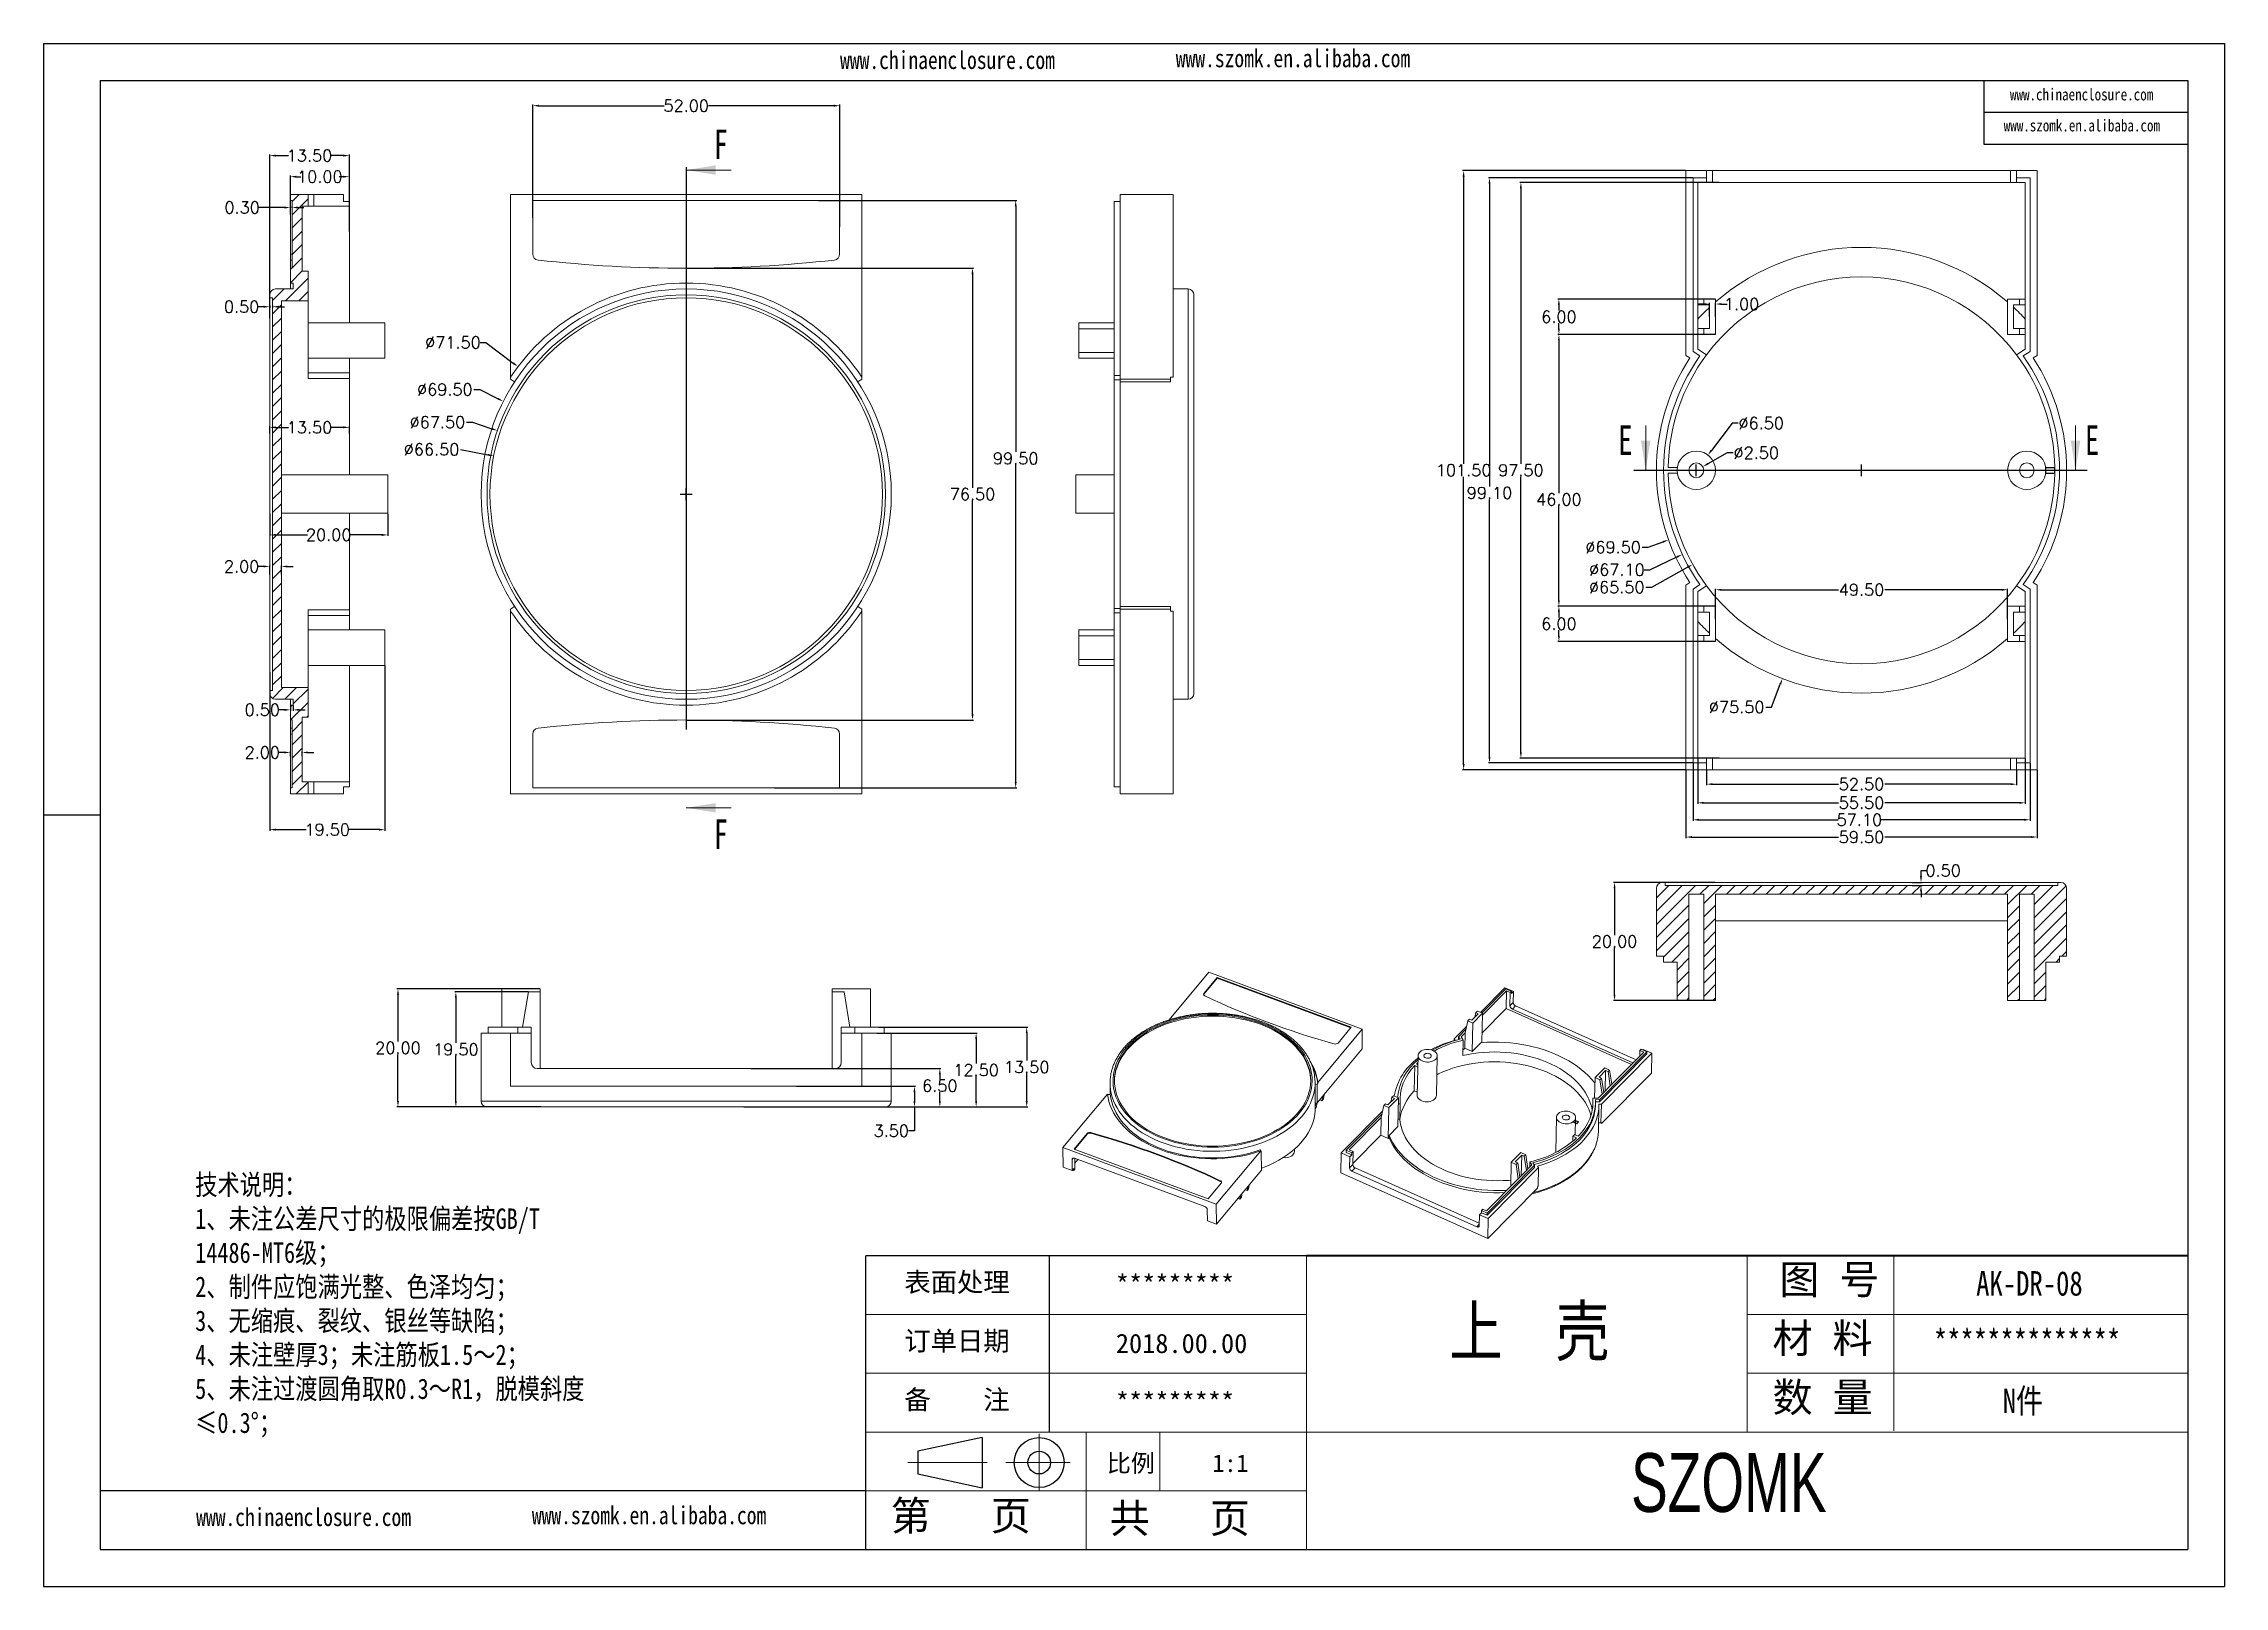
# Model space of a CAD drawing. Header units: inches. Extents: x 2145 to 2963, y 1126 to 1387.
# Drawn here: x 2145.4 to 2514.9, y 1125.7 to 1386.9 of the extents above; entities that cross this region are included whole.
import ezdxf

# ---------------------------------------------------------------- set-up
doc = ezdxf.new("R2010")
doc.units = ezdxf.units.IN
doc.header["$LTSCALE"] = 15
doc.linetypes.add('CENTER2', pattern=[28.575, 19.05, -3.175, 3.175, -3.175])
doc.linetypes.add('PHANTOM', pattern=[12.7, 6.35, -1.27, 1.27, -1.27, 1.27, -1.27])
doc.layers.add('文字', color=81, linetype='Continuous')
for name, color, linetype, lineweight in [('粗实线', 7, 'Continuous', 30), ('细实线', 3, 'Continuous', 9), ('细点划线', 2, 'CENTER2', 9)]:
    doc.layers.add(name, color=color, linetype=linetype, lineweight=lineweight)
doc.styles.add('SLDTEXTSTYLE6', font='TXT', dxfattribs={"width": 0.7})
doc.styles.get("Standard").update_dxf_attribs({"font": 'txt', "bigfont": 'gbcbig.shx'})
doc.styles.add('宋体', font='', dxfattribs={"width": 0.8, "height": 3.5})
doc.styles.add('长仿宋', font='', dxfattribs={"width": 0.7, "height": 4})
doc.styles.get('宋体').set_extended_font_data('SimSun')
doc.styles.get('长仿宋').set_extended_font_data('SimSun')
doc.dimstyles.new('2.5', dxfattribs={"dimtxt": 2, "dimasz": 1, "dimexe": 0.18, "dimexo": 0.0625, "dimgap": 0.09, "dimtad": 0, "dimtih": 1, "dimtoh": 1, "dimzin": 0, "dimdsep": 46, "dimtxsty": 'Standard', "dimcen": 1, "dimadec": 0, "dimazin": 2, "dimtfac": 1, "dimtofl": 0, "dimtmove": 0, "dimatfit": 3, "dimfxl": 0, "dimtolj": 1, "dimtzin": 0, "dimarcsym": 0})

msp = doc.modelspace()

# ---------------------------------------------------------------- texts
at = {"color": 7, "linetype": 'Continuous', "char_height": 5, "attachment_point": 1, "style": 'SLDTEXTSTYLE6'}
for s, insert in [('F', (2258.964, 1372.381)), ('E', (2412.214, 1322.271)), ('E', (2491.298, 1322.271)), ('F', (2258.964, 1255.55))]:
    msp.add_mtext(s, dxfattribs=dict(at, insert=insert))
at = {"char_height": 3.27331, "width": 1860.38356, "attachment_point": 1}
for s, insert in [('{\\fSimHei|b0|i0|c134|p49;表面处理}', (2291.222, 1178.819)), ('{\\fSimHei|b0|i0|c134|p49;*********}', (2327.073, 1178.398)), ('{\\fSimHei|b0|i0|c134|p49;订单日期}', (2291.222, 1168.866)), ('{\\fSimHei|b0|i0|c134|p49;2018.00.00}', (2327.073, 1168.445)), ('{\\fSimHei|b0|i0|c134|p49;备    注}', (2291.222, 1158.913)), ('{\\fSimHei|b0|i0|c134|p49;*********}', (2327.073, 1158.492))]:
    msp.add_mtext(s, dxfattribs=dict(at, insert=insert))
at = {"layer": '文字', "color": 0, "attachment_point": 1, "style": '宋体'}
for s, insert, char_height, width in [('www.chinaenclosure.com', (2280.335, 1385.676), 3.04128, 53.43237), ('www.szomk.en.alibaba.com', (2337.22, 1385.977), 3.04128, 53.43237), ('www.chinaenclosure.com', (2478.571, 1379.342), 2.02752, 35.62158), ('www.szomk.en.alibaba.com', (2477.512, 1374.091), 2.02752, 35.62158), ('{\\H1.111x;技术说明：\\P1、未注公差尺寸的极限偏差按GB/T 14486-MT6级；\\P2、制件应饱满光整、色泽均匀；\\P3、无缩痕、裂纹、银丝等缺陷；\\P4、未注壁厚3；未注筋板1.5～2；\\P5、未注过渡圆角取R0.3～R1，脱模斜度≤0.3%%D；}', (2171.067, 1195.416), 3.1104, 70.05991), ('{\\H1.111x;AK-DR-08}', (2472.839, 1179.044), 3.73248, 43.15166), ('上  壳', (2383.541, 1173.051), 8.2944, 106.04092), ('{\\H1.111x;**************}', (2465.659, 1169.091), 3.73248, 43.15166), ('{\\H1.111x;N件}', (2477.354, 1159.137), 3.73248, 43.15166), ('www.chinaenclosure.com', (2171.23, 1138.918), 3.04128, 53.43237), ('www.szomk.en.alibaba.com', (2228.115, 1139.219), 3.04128, 53.43237)]:
    msp.add_mtext(s, dxfattribs=dict(at, insert=insert, char_height=char_height, width=width))
at = {"layer": '粗实线', "insert": (2414.365, 1148.22), "char_height": 9.95328, "width": 111.61619, "attachment_point": 1, "style": '长仿宋'}
msp.add_mtext('{\\fSTXinwei|b0|i0|c134|p2;SZOMK}', dxfattribs=at)
at = {"layer": '细实线', "color": 7, "attachment_point": 1}
for s, insert, char_height, width in [('{\\fSimSun|b0|i0|c134|p54;图 号}', (2439.502, 1180.133), 4.97664, 24.8832), ('{\\fSimSun|b0|i0|c134|p54;材 料   }', (2438.322, 1170.18), 4.97664, 24.8832), ('{\\fSimSun|b0|i0|c134|p54;数 量}', (2438.346, 1160.177), 4.97664, 22.48509), ('{\\fSimSun|b0|i0|c134|p54;比例}', (2325.538, 1148.015), 2.98598, 13.10754), ('{\\fSimSun|b0|i0|c134|p54;1:1}', (2343.423, 1148.015), 2.98598, 13.10754), ('{\\fSimSun|b0|i0|c134|p54;第   页}', (2288.918, 1140.12), 4.97664, 37.3248), ('{\\fSimSun|b0|i0|c134|p54; 共   页}', (2322.664, 1139.697), 4.97664, 37.3248)]:
    msp.add_mtext(s, dxfattribs=dict(at, insert=insert, char_height=char_height, width=width))

# ---------------------------------------------------------------- blocks, each defined once
blk = doc.blocks.new('*D113')
at = {"color": 0, "lineweight": -2, "transparency": 16777216}
for p, q in [((2423.67, 1263.86), (2423.67, 1252.38)), ((2483.17, 1263.86), (2483.17, 1252.38)), ((2424.67, 1252.56), (2449.5, 1252.56)), ((2482.17, 1252.56), (2457.34, 1252.56))]:
    blk.add_line(p, q, dxfattribs=at)
at = {"color": 0, "transparency": 16777216}
for points in [[(2424.67, 1252.73), (2424.67, 1252.39), (2423.67, 1252.56)], [(2482.17, 1252.73), (2482.17, 1252.39), (2483.17, 1252.56)]]:
    blk.add_solid(points, dxfattribs=at)
at = {"layer": 'Defpoints', "color": 0, "transparency": 16777216}
for p in [(2423.67, 1263.92), (2483.17, 1263.92), (2483.17, 1252.56)]:
    blk.add_point(p, dxfattribs=at)
at = {"color": 0, "transparency": 16777216, "insert": (2453.42, 1252.56), "char_height": 2, "attachment_point": 5}
blk.add_mtext('\\A1;59.50', dxfattribs=at)
blk = doc.blocks.new('*D114')
at = {"color": 0, "lineweight": -2, "transparency": 16777216}
for p, q in [((2424.87, 1265.06), (2424.87, 1255.3)), ((2481.97, 1265.06), (2481.97, 1255.3)), ((2425.87, 1255.48), (2449.46, 1255.48)), ((2480.97, 1255.48), (2456.64, 1255.48))]:
    blk.add_line(p, q, dxfattribs=at)
at = {"color": 0, "transparency": 16777216}
for points in [[(2425.87, 1255.65), (2425.87, 1255.32), (2424.87, 1255.48)], [(2480.97, 1255.65), (2480.97, 1255.32), (2481.97, 1255.48)]]:
    blk.add_solid(points, dxfattribs=at)
at = {"layer": 'Defpoints', "color": 0, "transparency": 16777216}
for p in [(2424.87, 1265.12), (2481.97, 1265.12), (2481.97, 1255.48)]:
    blk.add_point(p, dxfattribs=at)
at = {"color": 0, "transparency": 16777216, "insert": (2453.05, 1255.48), "char_height": 2, "attachment_point": 5}
blk.add_mtext('\\A1;57.10', dxfattribs=at)
blk = doc.blocks.new('*D117')
at = {"color": 0, "lineweight": -2, "transparency": 16777216}
for p, q in [((2425.67, 1265.86), (2425.67, 1258.18)), ((2481.17, 1265.86), (2481.17, 1258.18)), ((2426.67, 1258.36), (2449.5, 1258.36)), ((2480.17, 1258.36), (2457.34, 1258.36))]:
    blk.add_line(p, q, dxfattribs=at)
at = {"color": 0, "transparency": 16777216}
for points in [[(2426.67, 1258.52), (2426.67, 1258.19), (2425.67, 1258.36)], [(2480.17, 1258.52), (2480.17, 1258.19), (2481.17, 1258.36)]]:
    blk.add_solid(points, dxfattribs=at)
at = {"layer": 'Defpoints', "color": 0, "transparency": 16777216}
for p in [(2425.67, 1265.92), (2481.17, 1265.92), (2481.17, 1258.36)]:
    blk.add_point(p, dxfattribs=at)
at = {"color": 0, "transparency": 16777216, "insert": (2453.42, 1258.36), "char_height": 2, "attachment_point": 5}
blk.add_mtext('\\A1;55.50', dxfattribs=at)
blk = doc.blocks.new('*D118')
at = {"color": 0, "lineweight": -2, "transparency": 16777216}
for p, q in [((2427.17, 1263.86), (2427.17, 1261.33)), ((2479.67, 1263.86), (2479.67, 1261.33)), ((2428.17, 1261.51), (2449.5, 1261.51)), ((2478.67, 1261.51), (2457.34, 1261.51))]:
    blk.add_line(p, q, dxfattribs=at)
at = {"color": 0, "transparency": 16777216}
for points in [[(2428.17, 1261.68), (2428.17, 1261.35), (2427.17, 1261.51)], [(2478.67, 1261.68), (2478.67, 1261.35), (2479.67, 1261.51)]]:
    blk.add_solid(points, dxfattribs=at)
at = {"layer": 'Defpoints', "color": 0, "transparency": 16777216}
for p in [(2427.17, 1263.92), (2479.67, 1263.92), (2479.67, 1261.51)]:
    blk.add_point(p, dxfattribs=at)
at = {"color": 0, "transparency": 16777216, "insert": (2453.42, 1261.51), "char_height": 2, "attachment_point": 5}
blk.add_mtext('\\A1;52.50', dxfattribs=at)
blk = doc.blocks.new('*D119')
at = {"color": 0, "lineweight": -2, "transparency": 16777216}
for p, q in [((2453.42, 1313.67), (2453.42, 1315.67)), ((2452.42, 1314.67), (2454.42, 1314.67)), ((2416.25, 1301.64), (2417.25, 1301.64)), ((2417.25, 1301.64), (2419.79, 1302.55))]:
    blk.add_line(p, q, dxfattribs=at)
at = {"color": 0, "transparency": 16777216}
blk.add_solid([(2419.73, 1302.71), (2419.84, 1302.4), (2420.73, 1302.89)], dxfattribs=at)
at = {"layer": 'Defpoints', "color": 0, "transparency": 16777216}
for p in [(2486.11, 1326.45), (2420.73, 1302.89)]:
    blk.add_point(p, dxfattribs=at)
at = {"color": 0, "transparency": 16777216, "insert": (2411.32, 1301.64), "char_height": 2, "attachment_point": 5}
blk.add_mtext('\\A1;∅69.50', dxfattribs=at)
blk = doc.blocks.new('*D120')
at = {"color": 0, "lineweight": -2, "transparency": 16777216}
for p, q in [((2453.42, 1313.67), (2453.42, 1315.67)), ((2452.42, 1314.67), (2454.42, 1314.67)), ((2416.56, 1297.84), (2417.56, 1297.84)), ((2417.56, 1297.84), (2422.14, 1299.99))]:
    blk.add_line(p, q, dxfattribs=at)
at = {"color": 0, "transparency": 16777216}
blk.add_solid([(2422.07, 1300.14), (2422.21, 1299.84), (2423.05, 1300.42)], dxfattribs=at)
at = {"layer": 'Defpoints', "color": 0, "transparency": 16777216}
for p in [(2483.79, 1328.92), (2423.05, 1300.42)]:
    blk.add_point(p, dxfattribs=at)
at = {"color": 0, "transparency": 16777216, "insert": (2411.97, 1297.84), "char_height": 2, "attachment_point": 5}
blk.add_mtext('\\A1;∅67.10', dxfattribs=at)
blk = doc.blocks.new('*D121')
at = {"color": 0, "lineweight": -2, "transparency": 16777216}
for p, q in [((2453.42, 1313.67), (2453.42, 1315.67)), ((2452.42, 1314.67), (2454.42, 1314.67)), ((2417.87, 1294.86), (2423.94, 1298.24)), ((2416.87, 1294.86), (2417.87, 1294.86))]:
    blk.add_line(p, q, dxfattribs=at)
at = {"color": 0, "transparency": 16777216}
blk.add_solid([(2423.86, 1298.39), (2424.02, 1298.1), (2424.81, 1298.73)], dxfattribs=at)
at = {"layer": 'Defpoints', "color": 0, "transparency": 16777216}
for p in [(2482.03, 1330.61), (2424.81, 1298.73)]:
    blk.add_point(p, dxfattribs=at)
at = {"color": 0, "transparency": 16777216, "insert": (2411.94, 1294.86), "char_height": 2, "attachment_point": 5}
blk.add_mtext('\\A1;∅65.50', dxfattribs=at)
blk = doc.blocks.new('*D122')
at = {"color": 0, "lineweight": -2, "transparency": 16777216}
for p, q in [((2453.42, 1313.67), (2453.42, 1315.67)), ((2452.42, 1314.67), (2454.42, 1314.67)), ((2438.18, 1274.58), (2439.65, 1278.45)), ((2437.18, 1274.58), (2438.18, 1274.58))]:
    blk.add_line(p, q, dxfattribs=at)
at = {"color": 0, "transparency": 16777216}
blk.add_solid([(2439.5, 1278.51), (2439.81, 1278.39), (2440.01, 1279.38)], dxfattribs=at)
at = {"layer": 'Defpoints', "color": 0, "transparency": 16777216}
for p in [(2466.83, 1349.96), (2440.01, 1279.38)]:
    blk.add_point(p, dxfattribs=at)
at = {"color": 0, "transparency": 16777216, "insert": (2432.26, 1274.58), "char_height": 2, "attachment_point": 5}
blk.add_mtext('\\A1;∅75.50', dxfattribs=at)
blk = doc.blocks.new('*D123')
at = {"color": 0, "lineweight": -2, "transparency": 16777216}
for p, q in [((2423.61, 1365.42), (2385.82, 1365.42)), ((2386, 1364.42), (2386, 1315.76)), ((2386, 1264.92), (2386, 1313.58)), ((2423.61, 1263.92), (2385.82, 1263.92))]:
    blk.add_line(p, q, dxfattribs=at)
at = {"color": 0, "transparency": 16777216}
for points in [[(2385.83, 1364.42), (2386.16, 1364.42), (2386, 1365.42)], [(2385.83, 1264.92), (2386.16, 1264.92), (2386, 1263.92)]]:
    blk.add_solid(points, dxfattribs=at)
at = {"layer": 'Defpoints', "color": 0, "transparency": 16777216}
for p in [(2386, 1365.42), (2423.67, 1365.42), (2423.67, 1263.92)]:
    blk.add_point(p, dxfattribs=at)
at = {"color": 0, "transparency": 16777216, "insert": (2386, 1314.67), "char_height": 2, "attachment_point": 5}
blk.add_mtext('\\A1;101.50', dxfattribs=at)
blk = doc.blocks.new('*D124')
at = {"color": 0, "lineweight": -2, "transparency": 16777216}
for p, q in [((2424.81, 1364.22), (2390.2, 1364.22)), ((2390.38, 1363.22), (2390.38, 1311.92)), ((2390.38, 1266.12), (2390.38, 1309.74)), ((2424.81, 1265.12), (2390.2, 1265.12))]:
    blk.add_line(p, q, dxfattribs=at)
at = {"color": 0, "transparency": 16777216}
for points in [[(2390.21, 1363.22), (2390.54, 1363.22), (2390.38, 1364.22)], [(2390.21, 1266.12), (2390.54, 1266.12), (2390.38, 1265.12)]]:
    blk.add_solid(points, dxfattribs=at)
at = {"layer": 'Defpoints', "color": 0, "transparency": 16777216}
for p in [(2424.87, 1364.22), (2390.38, 1265.12), (2424.87, 1265.12)]:
    blk.add_point(p, dxfattribs=at)
at = {"color": 0, "transparency": 16777216, "insert": (2390.38, 1310.83), "char_height": 2, "attachment_point": 5}
blk.add_mtext('\\A1;99.10', dxfattribs=at)
blk = doc.blocks.new('*D125')
at = {"color": 0, "lineweight": -2, "transparency": 16777216}
for p, q in [((2429.27, 1363.42), (2395.52, 1363.42)), ((2395.7, 1362.42), (2395.7, 1315.76)), ((2395.7, 1266.92), (2395.7, 1313.58)), ((2429.27, 1265.92), (2395.52, 1265.92))]:
    blk.add_line(p, q, dxfattribs=at)
at = {"color": 0, "transparency": 16777216}
for points in [[(2395.53, 1362.42), (2395.86, 1362.42), (2395.7, 1363.42)], [(2395.53, 1266.92), (2395.86, 1266.92), (2395.7, 1265.92)]]:
    blk.add_solid(points, dxfattribs=at)
at = {"layer": 'Defpoints', "color": 0, "transparency": 16777216}
for p in [(2429.33, 1363.42), (2395.7, 1265.92), (2429.33, 1265.92)]:
    blk.add_point(p, dxfattribs=at)
at = {"color": 0, "transparency": 16777216, "insert": (2395.7, 1314.67), "char_height": 2, "attachment_point": 5}
blk.add_mtext('\\A1;97.50', dxfattribs=at)
blk = doc.blocks.new('*D126')
at = {"color": 0, "lineweight": -2, "transparency": 16777216}
for p, q in [((2428.61, 1337.67), (2401.96, 1337.67)), ((2402.14, 1336.67), (2402.14, 1310.82)), ((2402.14, 1292.67), (2402.14, 1308.64)), ((2428.61, 1291.67), (2401.96, 1291.67))]:
    blk.add_line(p, q, dxfattribs=at)
at = {"color": 0, "transparency": 16777216}
for points in [[(2401.97, 1336.67), (2402.3, 1336.67), (2402.14, 1337.67)], [(2401.97, 1292.67), (2402.3, 1292.67), (2402.14, 1291.67)]]:
    blk.add_solid(points, dxfattribs=at)
at = {"layer": 'Defpoints', "color": 0, "transparency": 16777216}
for p in [(2428.67, 1337.67), (2402.14, 1291.67), (2428.67, 1291.67)]:
    blk.add_point(p, dxfattribs=at)
at = {"color": 0, "transparency": 16777216, "insert": (2402.14, 1309.73), "char_height": 2, "attachment_point": 5}
blk.add_mtext('\\A1;46.00', dxfattribs=at)
blk = doc.blocks.new('*D127')
at = {"color": 0, "lineweight": -2, "transparency": 16777216}
for p, q in [((2428.55, 1291.67), (2401.96, 1291.67)), ((2402.14, 1290.67), (2402.14, 1289.76)), ((2402.14, 1286.67), (2402.14, 1287.58)), ((2428.55, 1285.67), (2401.96, 1285.67))]:
    blk.add_line(p, q, dxfattribs=at)
at = {"color": 0, "transparency": 16777216}
for points in [[(2401.97, 1290.67), (2402.3, 1290.67), (2402.14, 1291.67)], [(2401.97, 1286.67), (2402.3, 1286.67), (2402.14, 1285.67)]]:
    blk.add_solid(points, dxfattribs=at)
at = {"layer": 'Defpoints', "color": 0, "transparency": 16777216}
for p in [(2428.61, 1291.67), (2402.14, 1285.67), (2428.61, 1285.67)]:
    blk.add_point(p, dxfattribs=at)
at = {"color": 0, "transparency": 16777216, "insert": (2402.14, 1288.67), "char_height": 2, "attachment_point": 5}
blk.add_mtext('\\A1;6.00', dxfattribs=at)
blk = doc.blocks.new('*D128')
at = {"color": 0, "lineweight": -2, "transparency": 16777216}
for p, q in [((2428.61, 1343.67), (2401.96, 1343.67)), ((2402.14, 1342.67), (2402.14, 1341.76)), ((2428.61, 1337.67), (2401.96, 1337.67)), ((2402.14, 1338.67), (2402.14, 1339.58))]:
    blk.add_line(p, q, dxfattribs=at)
at = {"color": 0, "transparency": 16777216}
for points in [[(2401.97, 1342.67), (2402.3, 1342.67), (2402.14, 1343.67)], [(2401.97, 1338.67), (2402.3, 1338.67), (2402.14, 1337.67)]]:
    blk.add_solid(points, dxfattribs=at)
at = {"layer": 'Defpoints', "color": 0, "transparency": 16777216}
for p in [(2428.67, 1343.67), (2402.14, 1337.67), (2428.67, 1337.67)]:
    blk.add_point(p, dxfattribs=at)
at = {"color": 0, "transparency": 16777216, "insert": (2402.14, 1340.67), "char_height": 2, "attachment_point": 5}
blk.add_mtext('\\A1;6.00', dxfattribs=at)
blk = doc.blocks.new('*D129')
at = {"color": 0, "lineweight": -2, "transparency": 16777216}
for p, q in [((2428.67, 1289.44), (2428.67, 1294.62)), ((2429.67, 1294.44), (2449.5, 1294.44)), ((2477.17, 1294.44), (2457.34, 1294.44)), ((2478.17, 1289.44), (2478.17, 1294.62))]:
    blk.add_line(p, q, dxfattribs=at)
at = {"color": 0, "transparency": 16777216}
for points in [[(2429.67, 1294.6), (2429.67, 1294.27), (2428.67, 1294.44)], [(2477.17, 1294.6), (2477.17, 1294.27), (2478.17, 1294.44)]]:
    blk.add_solid(points, dxfattribs=at)
at = {"layer": 'Defpoints', "color": 0, "transparency": 16777216}
for p in [(2478.17, 1294.44), (2428.67, 1289.38), (2478.17, 1289.38)]:
    blk.add_point(p, dxfattribs=at)
at = {"color": 0, "transparency": 16777216, "insert": (2453.42, 1294.44), "char_height": 2, "attachment_point": 5}
blk.add_mtext('\\A1;49.50', dxfattribs=at)
blk = doc.blocks.new('*D130')
at = {"color": 0, "lineweight": -2, "transparency": 16777216}
for p, q in [((2431.5, 1322.65), (2428, 1318.05)), ((2432.5, 1322.65), (2431.5, 1322.65)), ((2425.42, 1313.67), (2425.42, 1315.67)), ((2424.42, 1314.67), (2426.42, 1314.67))]:
    blk.add_line(p, q, dxfattribs=at)
at = {"color": 0, "transparency": 16777216}
blk.add_solid([(2427.86, 1318.15), (2428.13, 1317.95), (2427.39, 1317.26)], dxfattribs=at)
at = {"layer": 'Defpoints', "color": 0, "transparency": 16777216}
for p in [(2427.39, 1317.26), (2423.45, 1312.09)]:
    blk.add_point(p, dxfattribs=at)
at = {"color": 0, "transparency": 16777216, "insert": (2436.42, 1322.65), "char_height": 2, "attachment_point": 5}
blk.add_mtext('\\A1;∅6.50', dxfattribs=at)
blk = doc.blocks.new('*D131')
at = {"color": 0, "lineweight": -2, "transparency": 16777216}
for p, q in [((2425.42, 1313.67), (2425.42, 1315.67)), ((2430.66, 1317.62), (2427.38, 1315.78)), ((2431.66, 1317.62), (2430.66, 1317.62)), ((2424.42, 1314.67), (2426.42, 1314.67))]:
    blk.add_line(p, q, dxfattribs=at)
at = {"color": 0, "transparency": 16777216}
blk.add_solid([(2427.3, 1315.92), (2427.46, 1315.63), (2426.51, 1315.28)], dxfattribs=at)
at = {"layer": 'Defpoints', "color": 0, "transparency": 16777216}
for p in [(2424.33, 1314.06), (2426.51, 1315.28)]:
    blk.add_point(p, dxfattribs=at)
at = {"color": 0, "transparency": 16777216, "insert": (2435.58, 1317.62), "char_height": 2, "attachment_point": 5}
blk.add_mtext('\\A1;∅2.50', dxfattribs=at)
blk = doc.blocks.new('*D132')
at = {"color": 0, "lineweight": -2, "transparency": 16777216}
for p, q in [((2426.67, 1342.83), (2425.67, 1342.83)), ((2427.67, 1340.73), (2427.67, 1343.01)), ((2428.67, 1340.73), (2428.67, 1343.01)), ((2429.67, 1342.83), (2430.67, 1342.83))]:
    blk.add_line(p, q, dxfattribs=at)
at = {"color": 0, "transparency": 16777216}
for points in [[(2426.67, 1343), (2426.67, 1342.66), (2427.67, 1342.83)], [(2429.67, 1343), (2429.67, 1342.66), (2428.67, 1342.83)]]:
    blk.add_solid(points, dxfattribs=at)
at = {"layer": 'Defpoints', "color": 0, "transparency": 16777216}
for p in [(2428.67, 1342.83), (2427.67, 1340.67), (2428.67, 1340.67)]:
    blk.add_point(p, dxfattribs=at)
at = {"color": 0, "transparency": 16777216, "insert": (2433.09, 1342.83), "char_height": 2, "attachment_point": 5}
blk.add_mtext('\\A1;1.00', dxfattribs=at)
blk = doc.blocks.new('*D133')
at = {"color": 0, "lineweight": -2, "transparency": 16777216}
for p, q in [((2182.69, 1342.37), (2181.69, 1342.37)), ((2183.69, 1342.59), (2183.69, 1342.19)), ((2184.19, 1342.59), (2184.19, 1342.19)), ((2185.19, 1342.37), (2186.19, 1342.37))]:
    blk.add_line(p, q, dxfattribs=at)
at = {"color": 0, "transparency": 16777216}
for points in [[(2182.69, 1342.54), (2182.69, 1342.21), (2183.69, 1342.37)], [(2185.19, 1342.54), (2185.19, 1342.21), (2184.19, 1342.37)]]:
    blk.add_solid(points, dxfattribs=at)
at = {"layer": 'Defpoints', "color": 0, "transparency": 16777216}
for p in [(2183.69, 1342.65), (2183.69, 1342.37), (2184.19, 1342.65)]:
    blk.add_point(p, dxfattribs=at)
at = {"color": 0, "transparency": 16777216, "insert": (2178.94, 1342.37), "char_height": 2, "attachment_point": 5}
blk.add_mtext('\\A1;0.50', dxfattribs=at)
blk = doc.blocks.new('*D134')
at = {"color": 0, "lineweight": -2, "transparency": 16777216}
for p, q in [((2183.69, 1340.44), (2183.69, 1368.15)), ((2184.69, 1367.97), (2186.85, 1367.97)), ((2196.19, 1367.97), (2194.03, 1367.97)), ((2197.19, 1355.14), (2197.19, 1368.15))]:
    blk.add_line(p, q, dxfattribs=at)
at = {"color": 0, "transparency": 16777216}
for points in [[(2184.69, 1368.13), (2184.69, 1367.8), (2183.69, 1367.97)], [(2196.19, 1368.13), (2196.19, 1367.8), (2197.19, 1367.97)]]:
    blk.add_solid(points, dxfattribs=at)
at = {"layer": 'Defpoints', "color": 0, "transparency": 16777216}
for p in [(2183.69, 1367.97), (2197.19, 1355.08), (2183.69, 1340.38)]:
    blk.add_point(p, dxfattribs=at)
at = {"color": 0, "transparency": 16777216, "insert": (2190.44, 1367.97), "char_height": 2, "attachment_point": 5}
blk.add_mtext('\\A1;13.50', dxfattribs=at)
blk = doc.blocks.new('*D135')
at = {"color": 0, "lineweight": -2, "transparency": 16777216}
for p, q in [((2187.19, 1358.39), (2187.19, 1364.58)), ((2188.19, 1364.4), (2188.94, 1364.4)), ((2196.19, 1364.4), (2195.45, 1364.4)), ((2197.19, 1355.2), (2197.19, 1364.58))]:
    blk.add_line(p, q, dxfattribs=at)
at = {"color": 0, "transparency": 16777216}
for points in [[(2188.19, 1364.56), (2188.19, 1364.23), (2187.19, 1364.4)], [(2196.19, 1364.56), (2196.19, 1364.23), (2197.19, 1364.4)]]:
    blk.add_solid(points, dxfattribs=at)
at = {"layer": 'Defpoints', "color": 0, "transparency": 16777216}
for p in [(2187.19, 1364.4), (2187.19, 1358.33), (2197.19, 1355.14)]:
    blk.add_point(p, dxfattribs=at)
at = {"color": 0, "transparency": 16777216, "insert": (2192.19, 1364.4), "char_height": 2, "attachment_point": 5}
blk.add_mtext('\\A1;10.00', dxfattribs=at)
blk = doc.blocks.new('*D136')
at = {"color": 0, "lineweight": -2, "transparency": 16777216}
for p, q in [((2186.19, 1359.17), (2181.78, 1359.17)), ((2187.19, 1358.01), (2187.19, 1359.35)), ((2187.49, 1359.14), (2187.49, 1359.35)), ((2188.49, 1359.17), (2189.49, 1359.17))]:
    blk.add_line(p, q, dxfattribs=at)
at = {"color": 0, "transparency": 16777216}
for points in [[(2186.19, 1359.34), (2186.19, 1359), (2187.19, 1359.17)], [(2188.49, 1359.34), (2188.49, 1359), (2187.49, 1359.17)]]:
    blk.add_solid(points, dxfattribs=at)
at = {"layer": 'Defpoints', "color": 0, "transparency": 16777216}
for p in [(2187.19, 1359.17), (2187.19, 1357.95), (2187.49, 1359.08)]:
    blk.add_point(p, dxfattribs=at)
at = {"color": 0, "transparency": 16777216, "insert": (2179.02, 1359.17), "char_height": 2, "attachment_point": 5}
blk.add_mtext('\\A1;0.30', dxfattribs=at)
blk = doc.blocks.new('*D137')
at = {"color": 0, "lineweight": -2, "transparency": 16777216}
for p, q in [((2183.69, 1307.32), (2183.69, 1303.55)), ((2203.69, 1307.32), (2203.69, 1303.55)), ((2184.69, 1303.73), (2190.1, 1303.73)), ((2202.69, 1303.73), (2197.28, 1303.73))]:
    blk.add_line(p, q, dxfattribs=at)
at = {"color": 0, "transparency": 16777216}
for points in [[(2184.69, 1303.9), (2184.69, 1303.56), (2183.69, 1303.73)], [(2202.69, 1303.9), (2202.69, 1303.56), (2203.69, 1303.73)]]:
    blk.add_solid(points, dxfattribs=at)
at = {"layer": 'Defpoints', "color": 0, "transparency": 16777216}
for p in [(2183.69, 1307.38), (2203.69, 1307.38), (2203.69, 1303.73)]:
    blk.add_point(p, dxfattribs=at)
at = {"color": 0, "transparency": 16777216, "insert": (2193.69, 1303.73), "char_height": 2, "attachment_point": 5}
blk.add_mtext('\\A1;20.00', dxfattribs=at)
blk = doc.blocks.new('*D138')
at = {"color": 0, "lineweight": -2, "transparency": 16777216}
for p, q in [((2183.69, 1280.48), (2183.69, 1253.63)), ((2203.19, 1281.57), (2203.19, 1253.63)), ((2184.69, 1253.81), (2189.85, 1253.81)), ((2202.19, 1253.81), (2197.03, 1253.81))]:
    blk.add_line(p, q, dxfattribs=at)
at = {"color": 0, "transparency": 16777216}
for points in [[(2184.69, 1253.98), (2184.69, 1253.65), (2183.69, 1253.81)], [(2202.19, 1253.98), (2202.19, 1253.65), (2203.19, 1253.81)]]:
    blk.add_solid(points, dxfattribs=at)
at = {"layer": 'Defpoints', "color": 0, "transparency": 16777216}
for p in [(2183.69, 1280.54), (2203.19, 1281.63), (2183.69, 1253.81)]:
    blk.add_point(p, dxfattribs=at)
at = {"color": 0, "transparency": 16777216, "insert": (2193.44, 1253.81), "char_height": 2, "attachment_point": 5}
blk.add_mtext('\\A1;19.50', dxfattribs=at)
blk = doc.blocks.new('*D139')
at = {"color": 0, "lineweight": -2, "transparency": 16777216}
for p, q in [((2182.69, 1298.39), (2181.69, 1298.39)), ((2183.69, 1297.01), (2183.69, 1298.57)), ((2185.69, 1297.01), (2185.69, 1298.57)), ((2186.69, 1298.39), (2187.69, 1298.39))]:
    blk.add_line(p, q, dxfattribs=at)
at = {"color": 0, "transparency": 16777216}
for points in [[(2182.69, 1298.55), (2182.69, 1298.22), (2183.69, 1298.39)], [(2186.69, 1298.55), (2186.69, 1298.22), (2185.69, 1298.39)]]:
    blk.add_solid(points, dxfattribs=at)
at = {"layer": 'Defpoints', "color": 0, "transparency": 16777216}
for p in [(2183.69, 1298.39), (2183.69, 1296.95), (2185.69, 1296.95)]:
    blk.add_point(p, dxfattribs=at)
at = {"color": 0, "transparency": 16777216, "insert": (2178.94, 1298.39), "char_height": 2, "attachment_point": 5}
blk.add_mtext('\\A1;2.00', dxfattribs=at)
blk = doc.blocks.new('*D140')
at = {"color": 0, "lineweight": -2, "transparency": 16777216}
for p, q in [((2186.19, 1266.88), (2185.19, 1266.88)), ((2187.19, 1266.23), (2187.19, 1267.06)), ((2189.19, 1266.23), (2189.19, 1267.06)), ((2190.19, 1266.88), (2191.19, 1266.88))]:
    blk.add_line(p, q, dxfattribs=at)
at = {"color": 0, "transparency": 16777216}
for points in [[(2186.19, 1267.05), (2186.19, 1266.72), (2187.19, 1266.88)], [(2190.19, 1267.05), (2190.19, 1266.72), (2189.19, 1266.88)]]:
    blk.add_solid(points, dxfattribs=at)
at = {"layer": 'Defpoints', "color": 0, "transparency": 16777216}
for p in [(2187.19, 1266.88), (2187.19, 1266.17), (2189.19, 1266.17)]:
    blk.add_point(p, dxfattribs=at)
at = {"color": 0, "transparency": 16777216, "insert": (2182.44, 1266.88), "char_height": 2, "attachment_point": 5}
blk.add_mtext('\\A1;2.00', dxfattribs=at)
blk = doc.blocks.new('*D141')
at = {"color": 0, "lineweight": -2, "transparency": 16777216}
for p, q in [((2183.69, 1320.9), (2183.69, 1322.12)), ((2184.69, 1321.94), (2186.85, 1321.94)), ((2196.19, 1321.94), (2194.03, 1321.94)), ((2197.19, 1320.9), (2197.19, 1322.12))]:
    blk.add_line(p, q, dxfattribs=at)
at = {"color": 0, "transparency": 16777216}
for points in [[(2184.69, 1322.11), (2184.69, 1321.78), (2183.69, 1321.94)], [(2196.19, 1322.11), (2196.19, 1321.78), (2197.19, 1321.94)]]:
    blk.add_solid(points, dxfattribs=at)
at = {"layer": 'Defpoints', "color": 0, "transparency": 16777216}
for p in [(2183.69, 1321.94), (2183.69, 1320.84), (2197.19, 1320.84)]:
    blk.add_point(p, dxfattribs=at)
at = {"color": 0, "transparency": 16777216, "insert": (2190.44, 1321.94), "char_height": 2, "attachment_point": 5}
blk.add_mtext('\\A1;13.50', dxfattribs=at)
blk = doc.blocks.new('*D142')
at = {"color": 0, "lineweight": -2, "transparency": 16777216}
for p, q in [((2186.19, 1274.1), (2185.19, 1274.1)), ((2187.19, 1274.82), (2187.19, 1273.92)), ((2187.69, 1274.82), (2187.69, 1273.92)), ((2188.69, 1274.1), (2189.69, 1274.1))]:
    blk.add_line(p, q, dxfattribs=at)
at = {"color": 0, "transparency": 16777216}
for points in [[(2186.19, 1274.27), (2186.19, 1273.93), (2187.19, 1274.1)], [(2188.69, 1274.27), (2188.69, 1273.93), (2187.69, 1274.1)]]:
    blk.add_solid(points, dxfattribs=at)
at = {"layer": 'Defpoints', "color": 0, "transparency": 16777216}
for p in [(2187.19, 1274.88), (2187.69, 1274.88), (2187.19, 1274.1)]:
    blk.add_point(p, dxfattribs=at)
at = {"color": 0, "transparency": 16777216, "insert": (2182.44, 1274.1), "char_height": 2, "attachment_point": 5}
blk.add_mtext('\\A1;0.50', dxfattribs=at)
blk = doc.blocks.new('*D143')
at = {"color": 0, "lineweight": -2, "transparency": 16777216}
for p, q in [((2228.27, 1357.45), (2228.27, 1376.6)), ((2229.27, 1376.42), (2250.51, 1376.42)), ((2279.27, 1376.42), (2258.03, 1376.42)), ((2280.27, 1355.89), (2280.27, 1376.6))]:
    blk.add_line(p, q, dxfattribs=at)
at = {"color": 0, "transparency": 16777216}
for points in [[(2229.27, 1376.59), (2229.27, 1376.25), (2228.27, 1376.42)], [(2279.27, 1376.59), (2279.27, 1376.25), (2280.27, 1376.42)]]:
    blk.add_solid(points, dxfattribs=at)
at = {"layer": 'Defpoints', "color": 0, "transparency": 16777216}
for p in [(2280.27, 1376.42), (2228.27, 1357.39), (2280.27, 1355.83)]:
    blk.add_point(p, dxfattribs=at)
at = {"color": 0, "transparency": 16777216, "insert": (2254.27, 1376.42), "char_height": 2, "attachment_point": 5}
blk.add_mtext('\\A1;52.00', dxfattribs=at)
blk = doc.blocks.new('*D144')
at = {"color": 0, "lineweight": -2, "transparency": 16777216}
for p, q in [((2276.67, 1360.38), (2310.28, 1360.38)), ((2310.1, 1359.38), (2310.1, 1317.78)), ((2310.1, 1261.88), (2310.1, 1315.6)), ((2269.22, 1260.88), (2310.28, 1260.88))]:
    blk.add_line(p, q, dxfattribs=at)
at = {"color": 0, "transparency": 16777216}
for points in [[(2309.93, 1359.38), (2310.26, 1359.38), (2310.1, 1360.38)], [(2309.93, 1261.88), (2310.26, 1261.88), (2310.1, 1260.88)]]:
    blk.add_solid(points, dxfattribs=at)
at = {"layer": 'Defpoints', "color": 0, "transparency": 16777216}
for p in [(2276.61, 1360.38), (2269.15, 1260.88), (2310.1, 1260.88)]:
    blk.add_point(p, dxfattribs=at)
at = {"color": 0, "transparency": 16777216, "insert": (2310.1, 1316.69), "char_height": 2, "attachment_point": 5}
blk.add_mtext('\\A1;99.50', dxfattribs=at)
blk = doc.blocks.new('*D145')
at = {"color": 0, "lineweight": -2, "transparency": 16777216}
for p, q in [((2254.33, 1348.88), (2302.96, 1348.88)), ((2302.78, 1347.88), (2302.78, 1311.72)), ((2302.78, 1273.38), (2302.78, 1309.54)), ((2254.33, 1272.38), (2302.96, 1272.38))]:
    blk.add_line(p, q, dxfattribs=at)
at = {"color": 0, "transparency": 16777216}
for points in [[(2302.61, 1347.88), (2302.95, 1347.88), (2302.78, 1348.88)], [(2302.61, 1273.38), (2302.95, 1273.38), (2302.78, 1272.38)]]:
    blk.add_solid(points, dxfattribs=at)
at = {"layer": 'Defpoints', "color": 0, "transparency": 16777216}
for p in [(2254.27, 1348.88), (2302.78, 1348.88), (2254.27, 1272.38)]:
    blk.add_point(p, dxfattribs=at)
at = {"color": 0, "transparency": 16777216, "insert": (2302.78, 1310.63), "char_height": 2, "attachment_point": 5}
blk.add_mtext('\\A1;76.50', dxfattribs=at)
blk = doc.blocks.new('*D146')
at = {"color": 0, "lineweight": -2, "transparency": 16777216}
for p, q in [((2219.33, 1336.32), (2220.33, 1336.32)), ((2220.33, 1336.32), (2224.96, 1332.81)), ((2253.27, 1310.63), (2255.27, 1310.63)), ((2254.27, 1309.63), (2254.27, 1311.63))]:
    blk.add_line(p, q, dxfattribs=at)
at = {"color": 0, "transparency": 16777216}
blk.add_solid([(2225.07, 1332.94), (2224.86, 1332.68), (2225.76, 1332.21)], dxfattribs=at)
at = {"layer": 'Defpoints', "color": 0, "transparency": 16777216}
for p in [(2225.76, 1332.21), (2282.78, 1289.06)]:
    blk.add_point(p, dxfattribs=at)
at = {"color": 0, "transparency": 16777216, "insert": (2214.74, 1336.32), "char_height": 2, "attachment_point": 5}
blk.add_mtext('\\A1;∅71.50', dxfattribs=at)
blk = doc.blocks.new('*D147')
at = {"color": 0, "lineweight": -2, "transparency": 16777216}
for p, q in [((2218.3, 1328.35), (2219.3, 1328.35)), ((2219.3, 1328.35), (2222.38, 1326.79)), ((2253.27, 1310.63), (2255.27, 1310.63)), ((2254.27, 1309.63), (2254.27, 1311.63))]:
    blk.add_line(p, q, dxfattribs=at)
at = {"color": 0, "transparency": 16777216}
blk.add_solid([(2222.45, 1326.94), (2222.3, 1326.64), (2223.27, 1326.34)], dxfattribs=at)
at = {"layer": 'Defpoints', "color": 0, "transparency": 16777216}
for p in [(2223.27, 1326.34), (2285.27, 1294.93)]:
    blk.add_point(p, dxfattribs=at)
at = {"color": 0, "transparency": 16777216, "insert": (2213.37, 1328.35), "char_height": 2, "attachment_point": 5}
blk.add_mtext('\\A1;∅69.50', dxfattribs=at)
blk = doc.blocks.new('*D148')
at = {"color": 0, "lineweight": -2, "transparency": 16777216}
for p, q in [((2217.03, 1322.81), (2218.03, 1322.81)), ((2218.03, 1322.81), (2221.33, 1321.71)), ((2253.27, 1310.63), (2255.27, 1310.63)), ((2254.27, 1309.63), (2254.27, 1311.63))]:
    blk.add_line(p, q, dxfattribs=at)
at = {"color": 0, "transparency": 16777216}
blk.add_solid([(2221.38, 1321.86), (2221.28, 1321.55), (2222.28, 1321.39)], dxfattribs=at)
at = {"layer": 'Defpoints', "color": 0, "transparency": 16777216}
for p in [(2222.28, 1321.39), (2286.26, 1299.88)]:
    blk.add_point(p, dxfattribs=at)
at = {"color": 0, "transparency": 16777216, "insert": (2212.11, 1322.81), "char_height": 2, "attachment_point": 5}
blk.add_mtext('\\A1;∅67.50', dxfattribs=at)
blk = doc.blocks.new('*D149')
at = {"color": 0, "lineweight": -2, "transparency": 16777216}
for p, q in [((2216.04, 1318.21), (2220.67, 1317.29)), ((2253.27, 1310.63), (2255.27, 1310.63)), ((2254.27, 1309.63), (2254.27, 1311.63))]:
    blk.add_line(p, q, dxfattribs=at)
at = {"color": 0, "transparency": 16777216}
blk.add_solid([(2220.71, 1317.45), (2220.64, 1317.13), (2221.65, 1317.1)], dxfattribs=at)
at = {"layer": 'Defpoints', "color": 0, "transparency": 16777216}
for p in [(2221.65, 1317.1), (2286.89, 1304.17)]:
    blk.add_point(p, dxfattribs=at)
at = {"color": 0, "transparency": 16777216, "insert": (2211.12, 1318.21), "char_height": 2, "attachment_point": 5}
blk.add_mtext('\\A1;∅66.50', dxfattribs=at)
blk = doc.blocks.new('*D150')
at = {"color": 0, "lineweight": -2, "transparency": 16777216}
for p, q in [((2272.94, 1210.35), (2293.12, 1210.35)), ((2292.94, 1209.35), (2292.94, 1207.85)), ((2272.94, 1206.85), (2293.12, 1206.85)), ((2292.94, 1206.85), (2292.94, 1202.8)), ((2292.94, 1202.8), (2291.94, 1202.8))]:
    blk.add_line(p, q, dxfattribs=at)
at = {"color": 0, "transparency": 16777216}
for points in [[(2292.78, 1209.35), (2293.11, 1209.35), (2292.94, 1210.35)], [(2292.78, 1207.85), (2293.11, 1207.85), (2292.94, 1206.85)]]:
    blk.add_solid(points, dxfattribs=at)
at = {"layer": 'Defpoints', "color": 0, "transparency": 16777216}
for p in [(2272.88, 1210.35), (2272.88, 1206.85), (2292.94, 1206.85)]:
    blk.add_point(p, dxfattribs=at)
at = {"color": 0, "transparency": 16777216, "insert": (2289.02, 1202.8), "char_height": 2, "attachment_point": 5}
blk.add_mtext('\\A1;3.50', dxfattribs=at)
blk = doc.blocks.new('*D151')
at = {"color": 0, "lineweight": -2, "transparency": 16777216}
for p, q in [((2265.29, 1213.35), (2297.42, 1213.35)), ((2297.24, 1212.35), (2297.24, 1211.53)), ((2297.24, 1207.85), (2297.24, 1209.35)), ((2264.04, 1206.85), (2297.42, 1206.85))]:
    blk.add_line(p, q, dxfattribs=at)
at = {"color": 0, "transparency": 16777216}
for points in [[(2297.08, 1212.35), (2297.41, 1212.35), (2297.24, 1213.35)], [(2297.08, 1207.85), (2297.41, 1207.85), (2297.24, 1206.85)]]:
    blk.add_solid(points, dxfattribs=at)
at = {"layer": 'Defpoints', "color": 0, "transparency": 16777216}
for p in [(2265.23, 1213.35), (2297.24, 1213.35), (2263.98, 1206.85)]:
    blk.add_point(p, dxfattribs=at)
at = {"color": 0, "transparency": 16777216, "insert": (2297.24, 1210.44), "char_height": 2, "attachment_point": 5}
blk.add_mtext('\\A1;6.50', dxfattribs=at)
blk = doc.blocks.new('*D152')
at = {"color": 0, "lineweight": -2, "transparency": 16777216}
for p, q in [((2286.58, 1219.35), (2303.57, 1219.35)), ((2303.39, 1218.35), (2303.39, 1214.19)), ((2303.39, 1207.85), (2303.39, 1212.01)), ((2284.04, 1206.85), (2303.57, 1206.85))]:
    blk.add_line(p, q, dxfattribs=at)
at = {"color": 0, "transparency": 16777216}
for points in [[(2303.23, 1218.35), (2303.56, 1218.35), (2303.39, 1219.35)], [(2303.23, 1207.85), (2303.56, 1207.85), (2303.39, 1206.85)]]:
    blk.add_solid(points, dxfattribs=at)
at = {"layer": 'Defpoints', "color": 0, "transparency": 16777216}
for p in [(2286.52, 1219.35), (2283.98, 1206.85), (2303.39, 1206.85)]:
    blk.add_point(p, dxfattribs=at)
at = {"color": 0, "transparency": 16777216, "insert": (2303.39, 1213.1), "char_height": 2, "attachment_point": 5}
blk.add_mtext('\\A1;12.50', dxfattribs=at)
blk = doc.blocks.new('*D153')
at = {"color": 0, "lineweight": -2, "transparency": 16777216}
for p, q in [((2286.86, 1220.35), (2312.14, 1220.35)), ((2311.96, 1219.35), (2311.96, 1214.69)), ((2311.96, 1207.85), (2311.96, 1212.51)), ((2285.65, 1206.85), (2312.14, 1206.85))]:
    blk.add_line(p, q, dxfattribs=at)
at = {"color": 0, "transparency": 16777216}
for points in [[(2311.8, 1219.35), (2312.13, 1219.35), (2311.96, 1220.35)], [(2311.8, 1207.85), (2312.13, 1207.85), (2311.96, 1206.85)]]:
    blk.add_solid(points, dxfattribs=at)
at = {"layer": 'Defpoints', "color": 0, "transparency": 16777216}
for p in [(2286.8, 1220.35), (2311.96, 1220.35), (2285.59, 1206.85)]:
    blk.add_point(p, dxfattribs=at)
at = {"color": 0, "transparency": 16777216, "insert": (2311.96, 1213.6), "char_height": 2, "attachment_point": 5}
blk.add_mtext('\\A1;13.50', dxfattribs=at)
blk = doc.blocks.new('*D154')
at = {"color": 0, "lineweight": -2, "transparency": 16777216}
for p, q in [((2227.46, 1226.35), (2215.06, 1226.35)), ((2215.24, 1225.35), (2215.24, 1217.69)), ((2215.24, 1207.85), (2215.24, 1215.51)), ((2227.09, 1206.85), (2215.06, 1206.85))]:
    blk.add_line(p, q, dxfattribs=at)
at = {"color": 0, "transparency": 16777216}
for points in [[(2215.07, 1225.35), (2215.4, 1225.35), (2215.24, 1226.35)], [(2215.07, 1207.85), (2215.4, 1207.85), (2215.24, 1206.85)]]:
    blk.add_solid(points, dxfattribs=at)
at = {"layer": 'Defpoints', "color": 0, "transparency": 16777216}
for p in [(2215.24, 1226.35), (2227.52, 1226.35), (2227.15, 1206.85)]:
    blk.add_point(p, dxfattribs=at)
at = {"color": 0, "transparency": 16777216, "insert": (2215.24, 1216.6), "char_height": 2, "attachment_point": 5}
blk.add_mtext('\\A1;19.50', dxfattribs=at)
blk = doc.blocks.new('*D155')
at = {"color": 0, "lineweight": -2, "transparency": 16777216}
for p, q in [((2229.46, 1226.85), (2205.25, 1226.85)), ((2205.43, 1225.85), (2205.43, 1217.94)), ((2205.43, 1207.85), (2205.43, 1215.76)), ((2229.66, 1206.85), (2205.25, 1206.85))]:
    blk.add_line(p, q, dxfattribs=at)
at = {"color": 0, "transparency": 16777216}
for points in [[(2205.26, 1225.85), (2205.59, 1225.85), (2205.43, 1226.85)], [(2205.26, 1207.85), (2205.59, 1207.85), (2205.43, 1206.85)]]:
    blk.add_solid(points, dxfattribs=at)
at = {"layer": 'Defpoints', "color": 0, "transparency": 16777216}
for p in [(2205.43, 1226.85), (2229.52, 1226.85), (2229.72, 1206.85)]:
    blk.add_point(p, dxfattribs=at)
at = {"color": 0, "transparency": 16777216, "insert": (2205.43, 1216.85), "char_height": 2, "attachment_point": 5}
blk.add_mtext('\\A1;20.00', dxfattribs=at)
blk = doc.blocks.new('*D156')
at = {"color": 0, "lineweight": -2, "transparency": 16777216}
for p, q in [((2463.5, 1245.88), (2463.5, 1246.88)), ((2463.5, 1246.88), (2464.5, 1246.88)), ((2462, 1244.88), (2463.68, 1244.88)), ((2462, 1244.38), (2463.68, 1244.38)), ((2463.5, 1243.38), (2463.5, 1242.38))]:
    blk.add_line(p, q, dxfattribs=at)
at = {"color": 0, "transparency": 16777216}
for points in [[(2463.33, 1245.88), (2463.66, 1245.88), (2463.5, 1244.88)], [(2463.33, 1243.38), (2463.66, 1243.38), (2463.5, 1244.38)]]:
    blk.add_solid(points, dxfattribs=at)
at = {"layer": 'Defpoints', "color": 0, "transparency": 16777216}
for p in [(2461.93, 1244.88), (2461.93, 1244.38), (2463.5, 1244.88)]:
    blk.add_point(p, dxfattribs=at)
at = {"color": 0, "transparency": 16777216, "insert": (2467.25, 1246.88), "char_height": 2, "attachment_point": 5}
blk.add_mtext('\\A1;0.50', dxfattribs=at)
blk = doc.blocks.new('*D157')
at = {"color": 0, "lineweight": -2, "transparency": 16777216}
for p, q in [((2428.61, 1244.88), (2411.39, 1244.88)), ((2411.57, 1243.88), (2411.57, 1235.97)), ((2411.57, 1225.88), (2411.57, 1233.79)), ((2428.61, 1224.88), (2411.39, 1224.88))]:
    blk.add_line(p, q, dxfattribs=at)
at = {"color": 0, "transparency": 16777216}
for points in [[(2411.4, 1243.88), (2411.73, 1243.88), (2411.57, 1244.88)], [(2411.4, 1225.88), (2411.73, 1225.88), (2411.57, 1224.88)]]:
    blk.add_solid(points, dxfattribs=at)
at = {"layer": 'Defpoints', "color": 0, "transparency": 16777216}
for p in [(2411.57, 1244.88), (2428.67, 1244.88), (2428.67, 1224.88)]:
    blk.add_point(p, dxfattribs=at)
at = {"color": 0, "transparency": 16777216, "insert": (2411.57, 1234.88), "char_height": 2, "attachment_point": 5}
blk.add_mtext('\\A1;20.00', dxfattribs=at)

# ---------------------------------------------------------------- dimensions: what is measured, and where the dimension line sits
for base, p1, p2, picture, middle in [((2280.269, 1376.419), (2228.269, 1357.389), (2280.269, 1355.83), '*D143', (2254.269, 1376.419)), ((2183.694, 1367.966), (2197.194, 1355.076), (2183.694, 1340.379), '*D134', (2190.444, 1367.966)), ((2187.194, 1364.396), (2197.194, 1355.138), (2187.194, 1358.327), '*D135', (2192.194, 1364.396)), ((2183.694, 1342.373), (2184.194, 1342.652), (2183.694, 1342.652), '*D133', (2178.937, 1342.373)), ((2183.694, 1321.945), (2197.194, 1320.839), (2183.694, 1320.839), '*D141', (2190.444, 1321.945)), ((2203.694, 1303.73), (2183.694, 1307.384), (2203.694, 1307.384), '*D137', (2193.694, 1303.73)), ((2183.694, 1298.387), (2185.694, 1296.951), (2183.694, 1296.951), '*D139', (2178.937, 1298.387)), ((2478.171, 1294.437), (2428.671, 1289.382), (2478.171, 1289.382), '*D129', (2453.421, 1294.437)), ((2187.194, 1274.101), (2187.694, 1274.884), (2187.194, 1274.884), '*D142', (2182.437, 1274.101)), ((2187.194, 1266.882), (2189.194, 1266.167), (2187.194, 1266.167), '*D140', (2182.437, 1266.882)), ((2479.671, 1261.514), (2427.171, 1263.921), (2479.671, 1263.921), '*D118', (2453.421, 1261.514))]:
    dim = msp.add_linear_dim(base=base, p1=p1, p2=p2, dimstyle='2.5')
    dim.commit()
    dim.dimension.update_dxf_attribs({"geometry": picture, "text_midpoint": middle})
for base, p1, p2, picture, middle in [((2385.997, 1365.421), (2423.671, 1263.921), (2423.671, 1365.421), '*D123', (2385.997, 1314.671)), ((2395.696, 1265.921), (2429.334, 1363.421), (2429.334, 1265.921), '*D125', (2395.696, 1314.671)), ((2402.136, 1337.671), (2428.671, 1343.671), (2428.671, 1337.671), '*D128', (2402.136, 1340.671)), ((2402.136, 1285.671), (2428.608, 1291.671), (2428.608, 1285.671), '*D127', (2402.136, 1288.671)), ((2463.498, 1244.879), (2461.934, 1244.379), (2461.934, 1244.879), '*D156', (2467.254, 1246.879)), ((2411.568, 1244.879), (2428.671, 1224.879), (2428.671, 1244.879), '*D157', (2411.568, 1234.879)), ((2205.425, 1226.85), (2229.724, 1206.85), (2229.519, 1226.85), '*D155', (2205.425, 1216.85)), ((2215.238, 1226.35), (2227.154, 1206.85), (2227.519, 1226.35), '*D154', (2215.238, 1216.6)), ((2311.965, 1220.35), (2285.585, 1206.85), (2286.802, 1220.35), '*D153', (2311.965, 1213.6)), ((2303.394, 1206.85), (2286.519, 1219.35), (2283.98, 1206.85), '*D152', (2303.394, 1213.1))]:
    dim = msp.add_linear_dim(base=base, p1=p1, p2=p2, angle=90, dimstyle='2.5')
    dim.commit()
    dim.dimension.update_dxf_attribs({"geometry": picture, "text_midpoint": middle})
for base, p1, p2, picture, middle in [((2390.377, 1265.121), (2424.871, 1364.221), (2424.871, 1265.121), '*D124', (2390.377, 1310.827)), ((2310.096, 1260.884), (2276.611, 1360.384), (2269.154, 1260.884), '*D144', (2310.096, 1316.692)), ((2302.78, 1348.884), (2254.269, 1272.384), (2254.269, 1348.884), '*D145', (2302.78, 1310.634)), ((2402.136, 1291.671), (2428.671, 1337.671), (2428.671, 1291.671), '*D126', (2402.136, 1309.731)), ((2297.242, 1213.35), (2263.981, 1206.85), (2265.225, 1213.35), '*D151', (2297.242, 1210.436)), ((2292.944, 1206.85), (2272.88, 1210.35), (2272.88, 1206.85), '*D150', (2289.021, 1202.803))]:
    dim = msp.add_linear_dim(base=base, p1=p1, p2=p2, angle=90, dimstyle='2.5')
    dim.commit()
    dim.dimension.update_dxf_attribs({"geometry": picture, "text_midpoint": middle, "dimtype": 160})
for base, p1, p2, picture, middle in [((2187.194, 1359.169), (2187.494, 1359.079), (2187.194, 1357.945), '*D136', (2179.023, 1359.169)), ((2428.671, 1342.829), (2427.671, 1340.671), (2428.671, 1340.671), '*D132', (2433.094, 1342.829)), ((2183.694, 1253.812), (2203.194, 1281.634), (2183.694, 1280.541), '*D138', (2193.444, 1253.812)), ((2483.171, 1252.559), (2423.671, 1263.921), (2483.171, 1263.921), '*D113', (2453.421, 1252.559)), ((2481.971, 1255.482), (2424.871, 1265.121), (2481.971, 1265.121), '*D114', (2453.051, 1255.482)), ((2481.171, 1258.356), (2425.671, 1265.921), (2481.171, 1265.921), '*D117', (2453.421, 1258.356))]:
    dim = msp.add_linear_dim(base=base, p1=p1, p2=p2, dimstyle='2.5')
    dim.commit()
    dim.dimension.update_dxf_attribs({"geometry": picture, "text_midpoint": middle, "dimtype": 160})
for p1, p2, picture, middle in [((2466.834, 1349.958), (2440.008, 1279.384), '*D122', (2432.259, 1274.581)), ((2282.777, 1289.061), (2225.762, 1332.207), '*D146', (2214.741, 1336.317)), ((2482.029, 1330.613), (2424.813, 1298.728), '*D121', (2411.943, 1294.857)), ((2285.268, 1294.929), (2223.271, 1326.339), '*D147', (2213.372, 1328.353)), ((2483.793, 1328.924), (2423.049, 1300.418), '*D120', (2411.973, 1297.844)), ((2286.261, 1299.881), (2222.278, 1321.387), '*D148', (2212.108, 1322.814)), ((2486.113, 1326.45), (2420.728, 1302.891), '*D119', (2411.324, 1301.637)), ((2423.452, 1312.085), (2427.39, 1317.256), '*D130', (2436.419, 1322.648)), ((2286.885, 1304.171), (2221.654, 1317.097), '*D149', (2216.043, 1318.209)), ((2424.332, 1314.057), (2426.51, 1315.285), '*D131', (2435.584, 1317.624))]:
    dim = msp.add_diameter_dim_2p(p1=p1, p2=p2, dimstyle='2.5')
    dim.commit()
    dim.dimension.update_dxf_attribs({"geometry": picture, "text_midpoint": middle, "dimtype": 163})

# ---------------------------------------------------------------- hatches: boundary and pattern name
at = {"linetype": 'Continuous', "lineweight": 0}
h = msp.add_hatch(dxfattribs=at)
h.set_pattern_fill('ANSI31', color=4, scale=0.5, style=0)
h.set_pattern_definition([(45, (16.8203, 0), (-1.122532, 1.122532), [])])
edge = h.paths.add_edge_path(flags=0)
edge.add_line((2187.694, 1275.884), (2187.694, 1274.884))
edge.add_line((2187.694, 1274.884), (2187.194, 1274.884))
edge.add_line((2187.194, 1274.884), (2187.194, 1272.384))
edge.add_line((2187.194, 1272.384), (2187.494, 1272.384))
edge.add_line((2187.494, 1272.384), (2187.494, 1260.884))
edge.add_line((2187.494, 1260.884), (2187.194, 1260.884))
edge.add_line((2187.194, 1260.884), (2187.194, 1259.884))
edge.add_line((2187.194, 1259.884), (2190.194, 1259.884))
edge.add_line((2190.194, 1259.884), (2190.194, 1261.884))
edge.add_line((2190.194, 1261.884), (2189.194, 1261.884))
edge.add_line((2189.194, 1261.884), (2189.194, 1272.884))
edge.add_line((2189.194, 1272.884), (2190.194, 1272.884))
edge.add_line((2190.194, 1272.884), (2190.194, 1277.884))
edge.add_line((2190.194, 1277.884), (2185.694, 1277.884))
edge.add_line((2185.694, 1277.884), (2185.694, 1343.384))
edge.add_line((2185.694, 1343.384), (2190.194, 1343.384))
edge.add_line((2190.194, 1343.384), (2190.194, 1348.384))
edge.add_line((2190.194, 1348.384), (2189.194, 1348.384))
edge.add_line((2189.194, 1348.384), (2189.194, 1359.384))
edge.add_line((2189.194, 1359.384), (2190.194, 1359.384))
edge.add_line((2190.194, 1359.384), (2190.194, 1361.384))
edge.add_line((2190.194, 1361.384), (2187.194, 1361.384))
edge.add_line((2187.194, 1361.384), (2187.194, 1360.384))
edge.add_line((2187.194, 1360.384), (2187.494, 1360.384))
edge.add_line((2187.494, 1360.384), (2187.494, 1348.884))
edge.add_line((2187.494, 1348.884), (2187.194, 1348.884))
edge.add_line((2187.194, 1348.884), (2187.194, 1346.384))
edge.add_line((2187.194, 1346.384), (2187.694, 1346.384))
edge.add_line((2187.694, 1346.384), (2187.694, 1345.384))
edge.add_line((2187.694, 1345.384), (2184.694, 1345.384))
edge.add_arc((2184.694, 1344.384), 1, 90, 180)
edge.add_line((2183.694, 1344.384), (2183.694, 1343.884))
edge.add_line((2183.694, 1343.884), (2184.194, 1343.884))
edge.add_line((2184.194, 1343.884), (2184.194, 1277.384))
edge.add_line((2184.194, 1277.384), (2183.694, 1277.384))
edge.add_line((2183.694, 1277.384), (2183.694, 1276.884))
edge.add_arc((2184.694, 1276.884), 1, 180, 270)
edge.add_line((2184.694, 1275.884), (2187.694, 1275.884))
h = msp.add_hatch(dxfattribs=at)
h.set_pattern_fill('ANSI31', color=4, scale=0.5, style=0)
edge = h.paths.add_edge_path(flags=0)
edge.add_line((2418.671, 1232.379), (2419.871, 1232.379))
edge.add_line((2419.871, 1232.379), (2419.871, 1231.379))
edge.add_line((2419.871, 1231.379), (2422.171, 1231.379))
edge.add_line((2422.171, 1231.379), (2422.171, 1224.879))
edge.add_line((2422.171, 1224.879), (2424.171, 1224.879))
edge.add_line((2424.171, 1224.879), (2424.171, 1242.879))
edge.add_line((2424.171, 1242.879), (2426.671, 1242.879))
edge.add_line((2426.671, 1242.879), (2426.671, 1224.879))
edge.add_line((2426.671, 1224.879), (2428.671, 1224.879))
edge.add_line((2428.671, 1224.879), (2428.671, 1242.879))
edge.add_line((2428.671, 1242.879), (2478.171, 1242.879))
edge.add_line((2478.171, 1242.879), (2478.171, 1224.879))
edge.add_line((2478.171, 1224.879), (2480.171, 1224.879))
edge.add_line((2480.171, 1224.879), (2480.171, 1242.879))
edge.add_line((2480.171, 1242.879), (2482.671, 1242.879))
edge.add_line((2482.671, 1242.879), (2482.671, 1224.879))
edge.add_line((2482.671, 1224.879), (2484.671, 1224.879))
edge.add_line((2484.671, 1224.879), (2484.671, 1231.379))
edge.add_line((2484.671, 1231.379), (2486.971, 1231.379))
edge.add_line((2486.971, 1231.379), (2486.971, 1232.379))
edge.add_line((2486.971, 1232.379), (2488.171, 1232.379))
edge.add_line((2488.171, 1232.379), (2488.171, 1243.879))
edge.add_arc((2487.171, 1243.879), 1, 0, 90)
edge.add_line((2487.171, 1244.879), (2486.671, 1244.879))
edge.add_line((2486.671, 1244.879), (2486.671, 1244.379))
edge.add_line((2486.671, 1244.379), (2420.171, 1244.379))
edge.add_line((2420.171, 1244.379), (2420.171, 1244.879))
edge.add_line((2420.171, 1244.879), (2419.671, 1244.879))
edge.add_arc((2419.671, 1243.879), 1, 90, 180)
edge.add_line((2418.671, 1243.879), (2418.671, 1232.379))

# ---------------------------------------------------------------- linework, layer by layer
for p, q in [((2145.384, 1386.93), (2514.9, 1386.93)), ((2145.384, 1386.93), (2145.384, 1125.657)), ((2514.9, 1386.93), (2514.9, 1125.657)), ((2154.946, 1380.709), (2508.679, 1380.709)), ((2154.946, 1380.709), (2154.946, 1131.877)), ((2474.119, 1380.709), (2474.119, 1369.909)), ((2508.679, 1380.709), (2508.679, 1131.877)), ((2474.119, 1375.309), (2508.679, 1375.309)), ((2474.119, 1369.909), (2508.679, 1369.909)), ((2154.946, 1256.293), (2145.384, 1256.293)), ((2145.384, 1246.617), (2145.384, 1125.657)), ((2359.38, 1181.644), (2284.73, 1181.644)), ((2284.73, 1131.877), (2284.73, 1181.644)), ((2315.834, 1151.784), (2315.834, 1181.644)), ((2284.73, 1141.831), (2154.946, 1141.831)), ((2154.946, 1131.877), (2508.679, 1131.877)), ((2145.384, 1125.657), (2514.9, 1125.657)), ((2145.384, 1125.657), (2316.456, 1125.657))]:
    msp.add_line(p, q)
at = {"color": 1, "linetype": 'PHANTOM', "lineweight": 30}
for p, q in [((2254.269, 1366.004), (2254.269, 1255.51)), ((2414.844, 1314.671), (2491.675, 1314.671))]:
    msp.add_line(p, q, dxfattribs=at)
at = {"color": 7, "linetype": 'Continuous', "lineweight": 0}
for p, q in [((2261.869, 1365.521), (2254.269, 1365.521)), ((2416.844, 1322.271), (2416.844, 1314.671)), ((2489.675, 1322.271), (2489.675, 1314.671)), ((2261.869, 1257.51), (2254.269, 1257.51))]:
    msp.add_line(p, q, dxfattribs=at)
at = {"color": 7, "linetype": 'Continuous', "lineweight": 15}
for p, q in [((2423.671, 1334.132), (2423.671, 1365.421)), ((2423.671, 1365.421), (2427.171, 1365.421)), ((2427.171, 1364.221), (2424.871, 1364.221)), ((2424.871, 1364.221), (2424.871, 1334.781)), ((2427.171, 1365.421), (2427.171, 1364.221)), ((2427.171, 1365.421), (2428.171, 1365.421)), ((2427.171, 1363.421), (2427.171, 1364.221)), ((2428.171, 1365.421), (2428.171, 1363.421)), ((2428.171, 1365.421), (2478.671, 1365.421)), ((2478.671, 1363.421), (2478.671, 1365.421)), ((2478.671, 1365.421), (2479.671, 1365.421)), ((2483.171, 1365.421), (2479.671, 1365.421)), ((2479.671, 1365.421), (2479.671, 1364.221)), ((2479.671, 1364.221), (2481.971, 1364.221)), ((2479.671, 1363.421), (2479.671, 1364.221)), ((2481.971, 1364.221), (2481.971, 1334.781)), ((2483.171, 1334.132), (2483.171, 1365.421)), ((2187.194, 1361.384), (2187.194, 1360.384)), ((2187.194, 1361.384), (2190.194, 1361.384)), ((2187.494, 1360.384), (2187.194, 1360.384)), ((2187.194, 1351.277), (2187.194, 1360.384)), ((2187.494, 1348.884), (2187.494, 1360.384)), ((2190.194, 1361.384), (2190.194, 1359.384)), ((2190.194, 1361.384), (2191.194, 1361.384)), ((2191.194, 1361.384), (2191.194, 1359.384)), ((2191.194, 1361.384), (2196.194, 1361.384)), ((2196.194, 1361.384), (2196.194, 1360.184)), ((2196.194, 1360.184), (2197.194, 1360.184)), ((2197.194, 1359.384), (2197.194, 1360.184)), ((2224.519, 1361.384), (2284.019, 1361.384)), ((2224.519, 1330.458), (2224.519, 1361.384)), ((2228.269, 1360.384), (2280.269, 1360.384)), ((2228.269, 1351.277), (2228.269, 1360.384)), ((2280.269, 1360.384), (2280.269, 1351.277)), ((2284.019, 1361.384), (2284.019, 1330.458)), ((2327.803, 1360.184), (2326.803, 1360.184)), ((2326.803, 1360.184), (2326.803, 1330.744)), ((2336.803, 1361.384), (2327.803, 1361.384)), ((2327.803, 1330.095), (2327.803, 1361.384)), ((2336.803, 1330.458), (2336.803, 1361.384)), ((2427.171, 1363.421), (2425.671, 1363.421)), ((2425.671, 1363.421), (2425.671, 1343.671)), ((2428.171, 1363.421), (2427.171, 1363.421)), ((2428.171, 1363.421), (2478.671, 1363.421)), ((2479.671, 1363.421), (2478.671, 1363.421)), ((2481.171, 1363.421), (2479.671, 1363.421)), ((2481.171, 1343.671), (2481.171, 1363.421)), ((2189.194, 1359.384), (2189.194, 1348.384)), ((2189.194, 1359.384), (2190.194, 1359.384)), ((2191.194, 1359.384), (2190.194, 1359.384)), ((2191.194, 1359.384), (2197.194, 1359.384)), ((2197.194, 1339.634), (2197.194, 1359.384)), ((2187.194, 1351.277), (2187.494, 1351.277)), ((2187.194, 1350.283), (2187.194, 1351.277)), ((2187.494, 1350.283), (2187.194, 1350.283)), ((2187.194, 1348.884), (2187.194, 1346.384)), ((2187.194, 1348.884), (2187.494, 1348.884)), ((2187.694, 1345.384), (2184.694, 1345.384)), ((2187.194, 1346.384), (2187.694, 1346.384)), ((2187.194, 1346.384), (2187.194, 1345.384)), ((2187.694, 1345.384), (2187.694, 1346.384)), ((2190.194, 1348.384), (2189.194, 1348.384)), ((2190.194, 1348.384), (2190.194, 1343.384)), ((2339.303, 1345.384), (2336.803, 1345.384)), ((2183.694, 1343.884), (2183.694, 1344.384)), ((2183.694, 1343.884), (2184.194, 1343.884)), ((2183.694, 1343.884), (2183.694, 1277.384)), ((2184.194, 1277.384), (2184.194, 1343.884)), ((2190.194, 1343.384), (2185.694, 1343.384)), ((2185.694, 1277.884), (2185.694, 1343.384)), ((2190.194, 1330.203), (2190.194, 1343.384)), ((2340.303, 1344.384), (2340.303, 1276.884)), ((2425.671, 1343.671), (2425.671, 1342.671)), ((2425.671, 1343.671), (2426.671, 1343.671)), ((2426.671, 1342.671), (2425.671, 1342.671)), ((2425.671, 1342.671), (2425.671, 1338.671)), ((2426.671, 1343.671), (2426.671, 1342.671)), ((2428.671, 1343.671), (2426.671, 1343.671)), ((2426.671, 1342.671), (2427.671, 1342.671)), ((2427.671, 1342.671), (2427.671, 1338.671)), ((2428.671, 1337.671), (2428.671, 1343.671)), ((2478.171, 1337.671), (2478.171, 1343.671)), ((2478.171, 1343.671), (2480.171, 1343.671)), ((2479.171, 1342.671), (2479.171, 1338.671)), ((2480.171, 1342.671), (2479.171, 1342.671)), ((2480.171, 1343.671), (2480.171, 1342.671)), ((2481.171, 1343.671), (2480.171, 1343.671)), ((2481.171, 1342.671), (2480.171, 1342.671)), ((2481.171, 1342.671), (2481.171, 1343.671)), ((2481.171, 1338.671), (2481.171, 1342.671)), ((2203.194, 1339.634), (2190.194, 1339.634)), ((2203.194, 1333.634), (2203.194, 1339.634)), ((2320.803, 1339.634), (2320.803, 1338.634)), ((2326.803, 1339.634), (2320.803, 1339.634)), ((2326.803, 1338.634), (2320.803, 1338.634)), ((2320.803, 1338.634), (2320.803, 1334.634)), ((2425.671, 1338.671), (2426.671, 1338.671)), ((2425.671, 1338.671), (2425.671, 1337.671)), ((2425.671, 1337.671), (2426.671, 1337.671)), ((2425.671, 1337.671), (2425.671, 1335.214)), ((2427.671, 1338.671), (2426.671, 1338.671)), ((2426.671, 1337.671), (2426.671, 1338.671)), ((2426.671, 1337.671), (2428.671, 1337.671)), ((2480.171, 1337.671), (2478.171, 1337.671)), ((2479.171, 1338.671), (2480.171, 1338.671)), ((2480.171, 1338.671), (2481.171, 1338.671)), ((2480.171, 1337.671), (2480.171, 1338.671)), ((2481.171, 1337.671), (2480.171, 1337.671)), ((2481.171, 1337.671), (2481.171, 1338.671)), ((2481.171, 1335.214), (2481.171, 1337.671)), ((2320.803, 1333.634), (2320.803, 1334.634)), ((2320.803, 1334.634), (2326.803, 1334.634)), ((2424.34, 1333.694), (2423.671, 1334.132)), ((2424.871, 1334.781), (2426.019, 1334.03)), ((2425.671, 1335.214), (2427.16, 1334.239)), ((2481.171, 1335.214), (2479.682, 1334.239)), ((2481.971, 1334.781), (2480.822, 1334.03)), ((2482.501, 1333.694), (2483.171, 1334.132)), ((2203.194, 1333.634), (2190.194, 1333.634)), ((2197.194, 1331.177), (2190.194, 1331.177)), ((2197.194, 1331.177), (2197.194, 1333.634)), ((2197.194, 1331.177), (2197.194, 1330.203)), ((2224.519, 1330.095), (2224.519, 1330.458)), ((2284.019, 1330.458), (2284.019, 1330.095)), ((2326.803, 1333.634), (2320.803, 1333.634)), ((2327.803, 1330.744), (2326.803, 1330.744)), ((2326.803, 1330.744), (2326.803, 1329.993)), ((2336.803, 1330.458), (2336.303, 1330.458)), ((2336.303, 1330.095), (2336.303, 1330.458)), ((2197.194, 1330.203), (2190.194, 1330.203)), ((2197.194, 1330.203), (2197.194, 1313.884)), ((2225.189, 1329.657), (2224.519, 1330.095)), ((2283.35, 1329.657), (2284.019, 1330.095)), ((2327.803, 1329.993), (2326.803, 1329.993)), ((2326.803, 1329.993), (2326.803, 1291.275)), ((2327.803, 1330.095), (2336.303, 1330.095)), ((2327.803, 1329.657), (2327.803, 1330.095)), ((2327.803, 1291.611), (2327.803, 1329.657)), ((2327.803, 1329.657), (2336.303, 1329.657)), ((2336.303, 1329.657), (2336.303, 1330.095)), ((2203.694, 1313.884), (2185.694, 1313.884)), ((2203.694, 1313.884), (2203.694, 1307.384)), ((2326.803, 1313.884), (2320.303, 1313.884)), ((2320.303, 1310.634), (2320.303, 1313.884)), ((2420.675, 1315.171), (2422.21, 1315.171)), ((2422.21, 1314.171), (2420.675, 1314.171)), ((2486.167, 1315.171), (2484.632, 1315.171)), ((2484.632, 1314.171), (2486.167, 1314.171)), ((2320.303, 1307.384), (2320.303, 1310.634)), ((2185.694, 1307.384), (2203.694, 1307.384)), ((2197.194, 1307.384), (2197.194, 1291.065)), ((2320.303, 1307.384), (2326.803, 1307.384)), ((2423.671, 1295.21), (2424.34, 1295.648)), ((2423.671, 1263.921), (2423.671, 1295.21)), ((2426.019, 1295.312), (2424.871, 1294.561)), ((2424.871, 1294.561), (2424.871, 1265.121)), ((2425.671, 1294.128), (2427.16, 1295.102)), ((2425.671, 1294.128), (2425.671, 1291.671)), ((2481.171, 1294.128), (2479.682, 1295.102)), ((2480.822, 1295.312), (2481.971, 1294.561)), ((2481.171, 1291.671), (2481.171, 1294.128)), ((2481.971, 1294.561), (2481.971, 1265.121)), ((2483.171, 1295.21), (2482.501, 1295.648)), ((2483.171, 1263.921), (2483.171, 1295.21)), ((2197.194, 1291.065), (2190.194, 1291.065)), ((2190.194, 1291.065), (2190.194, 1277.884)), ((2197.194, 1290.091), (2190.194, 1290.091)), ((2197.194, 1290.091), (2197.194, 1291.065)), ((2197.194, 1287.634), (2197.194, 1290.091)), ((2225.189, 1291.611), (2224.519, 1291.173)), ((2224.519, 1290.81), (2224.519, 1291.173)), ((2224.519, 1259.884), (2224.519, 1290.81)), ((2283.35, 1291.611), (2284.019, 1291.173)), ((2284.019, 1291.173), (2284.019, 1290.81)), ((2284.019, 1290.81), (2284.019, 1259.884)), ((2327.803, 1291.275), (2326.803, 1291.275)), ((2326.803, 1291.275), (2326.803, 1290.524)), ((2327.803, 1290.524), (2326.803, 1290.524)), ((2326.803, 1290.524), (2326.803, 1261.084)), ((2327.803, 1291.611), (2336.303, 1291.611)), ((2327.803, 1291.173), (2327.803, 1291.611)), ((2327.803, 1291.173), (2336.303, 1291.173)), ((2327.803, 1259.884), (2327.803, 1291.173)), ((2336.303, 1291.611), (2336.303, 1291.173)), ((2336.303, 1290.81), (2336.303, 1291.173)), ((2336.303, 1290.81), (2336.803, 1290.81)), ((2336.803, 1259.884), (2336.803, 1290.81)), ((2425.671, 1290.671), (2425.671, 1291.671)), ((2425.671, 1291.671), (2426.671, 1291.671)), ((2426.671, 1290.671), (2425.671, 1290.671)), ((2425.671, 1290.671), (2425.671, 1286.671)), ((2426.671, 1291.671), (2426.671, 1290.671)), ((2426.671, 1291.671), (2428.671, 1291.671)), ((2427.671, 1290.671), (2426.671, 1290.671)), ((2427.671, 1286.671), (2427.671, 1290.671)), ((2428.671, 1291.671), (2428.671, 1285.671)), ((2480.171, 1291.671), (2478.171, 1291.671)), ((2478.171, 1291.671), (2478.171, 1285.671)), ((2479.171, 1290.671), (2480.171, 1290.671)), ((2479.171, 1286.671), (2479.171, 1290.671)), ((2480.171, 1291.671), (2480.171, 1290.671)), ((2481.171, 1291.671), (2480.171, 1291.671)), ((2481.171, 1290.671), (2480.171, 1290.671)), ((2481.171, 1290.671), (2481.171, 1291.671)), ((2481.171, 1286.671), (2481.171, 1290.671)), ((2203.194, 1287.634), (2190.194, 1287.634)), ((2203.194, 1287.634), (2203.194, 1281.634)), ((2320.803, 1287.634), (2320.803, 1286.634)), ((2326.803, 1287.634), (2320.803, 1287.634)), ((2326.803, 1286.634), (2320.803, 1286.634)), ((2320.803, 1282.634), (2320.803, 1286.634)), ((2425.671, 1286.671), (2425.671, 1285.671)), ((2425.671, 1286.671), (2426.671, 1286.671)), ((2426.671, 1285.671), (2426.671, 1286.671)), ((2426.671, 1286.671), (2427.671, 1286.671)), ((2480.171, 1286.671), (2479.171, 1286.671)), ((2480.171, 1285.671), (2480.171, 1286.671)), ((2480.171, 1286.671), (2481.171, 1286.671)), ((2481.171, 1285.671), (2481.171, 1286.671)), ((2320.803, 1281.634), (2320.803, 1282.634)), ((2320.803, 1282.634), (2326.803, 1282.634)), ((2425.671, 1285.671), (2426.671, 1285.671)), ((2425.671, 1285.671), (2425.671, 1265.921)), ((2428.671, 1285.671), (2426.671, 1285.671)), ((2478.171, 1285.671), (2480.171, 1285.671)), ((2481.171, 1285.671), (2480.171, 1285.671)), ((2481.171, 1265.921), (2481.171, 1285.671)), ((2203.194, 1281.634), (2190.194, 1281.634)), ((2197.194, 1261.884), (2197.194, 1281.634)), ((2326.803, 1281.634), (2320.803, 1281.634)), ((2183.694, 1276.884), (2183.694, 1277.384)), ((2184.194, 1277.384), (2183.694, 1277.384)), ((2184.694, 1275.884), (2187.694, 1275.884)), ((2185.694, 1277.884), (2190.194, 1277.884)), ((2187.194, 1275.884), (2187.194, 1274.884)), ((2187.194, 1274.884), (2187.194, 1272.384)), ((2187.694, 1274.884), (2187.194, 1274.884)), ((2187.694, 1274.884), (2187.694, 1275.884)), ((2190.194, 1277.884), (2190.194, 1272.884)), ((2336.803, 1275.884), (2339.303, 1275.884)), ((2187.194, 1272.384), (2187.494, 1272.384)), ((2187.494, 1260.884), (2187.494, 1272.384)), ((2189.194, 1272.884), (2190.194, 1272.884)), ((2189.194, 1272.884), (2189.194, 1261.884)), ((2187.194, 1270.985), (2187.494, 1270.985)), ((2187.194, 1269.991), (2187.194, 1270.985)), ((2187.494, 1269.991), (2187.194, 1269.991)), ((2187.194, 1269.991), (2187.194, 1260.884)), ((2228.269, 1269.991), (2228.269, 1260.884)), ((2280.269, 1260.884), (2280.269, 1269.991)), ((2427.171, 1263.921), (2423.671, 1263.921)), ((2424.871, 1265.121), (2427.171, 1265.121)), ((2425.671, 1265.921), (2427.171, 1265.921)), ((2427.171, 1265.921), (2427.171, 1265.121)), ((2427.171, 1265.921), (2428.171, 1265.921)), ((2427.171, 1265.121), (2427.171, 1263.921)), ((2428.171, 1263.921), (2427.171, 1263.921)), ((2428.171, 1265.921), (2428.171, 1263.921)), ((2428.171, 1265.921), (2478.671, 1265.921)), ((2428.171, 1263.921), (2478.671, 1263.921)), ((2478.671, 1263.921), (2478.671, 1265.921)), ((2478.671, 1265.921), (2479.671, 1265.921)), ((2479.671, 1263.921), (2478.671, 1263.921)), ((2479.671, 1265.921), (2481.171, 1265.921)), ((2479.671, 1265.921), (2479.671, 1265.121)), ((2481.971, 1265.121), (2479.671, 1265.121)), ((2479.671, 1265.121), (2479.671, 1263.921)), ((2479.671, 1263.921), (2483.171, 1263.921)), ((2187.194, 1260.884), (2187.194, 1259.884)), ((2187.494, 1260.884), (2187.194, 1260.884)), ((2190.194, 1261.884), (2189.194, 1261.884)), ((2190.194, 1259.884), (2190.194, 1261.884)), ((2190.194, 1261.884), (2191.194, 1261.884)), ((2191.194, 1261.884), (2191.194, 1259.884)), ((2191.194, 1261.884), (2197.194, 1261.884)), ((2196.194, 1261.084), (2197.194, 1261.084)), ((2196.194, 1261.084), (2196.194, 1259.884)), ((2197.194, 1261.884), (2197.194, 1261.084)), ((2228.269, 1260.884), (2280.269, 1260.884)), ((2327.803, 1261.084), (2326.803, 1261.084)), ((2190.194, 1259.884), (2187.194, 1259.884)), ((2191.194, 1259.884), (2190.194, 1259.884)), ((2191.194, 1259.884), (2196.194, 1259.884)), ((2284.019, 1259.884), (2224.519, 1259.884)), ((2336.803, 1259.884), (2327.803, 1259.884)), ((2418.671, 1243.879), (2418.671, 1232.379)), ((2419.671, 1244.879), (2420.171, 1244.879)), ((2420.171, 1244.379), (2420.171, 1244.879)), ((2486.671, 1244.879), (2420.171, 1244.879)), ((2420.171, 1244.379), (2486.671, 1244.379)), ((2424.171, 1242.879), (2426.671, 1242.879)), ((2424.171, 1242.879), (2424.171, 1224.879)), ((2426.671, 1224.879), (2426.671, 1242.879)), ((2428.671, 1242.879), (2478.171, 1242.879)), ((2428.671, 1224.879), (2428.671, 1242.879)), ((2478.171, 1242.879), (2478.171, 1224.879)), ((2480.171, 1242.879), (2482.671, 1242.879)), ((2480.171, 1242.879), (2480.171, 1224.879)), ((2482.671, 1224.879), (2482.671, 1242.879)), ((2486.671, 1244.879), (2486.671, 1244.379)), ((2486.671, 1244.879), (2487.171, 1244.879)), ((2488.171, 1232.379), (2488.171, 1243.879)), ((2478.171, 1238.379), (2428.671, 1238.379)), ((2419.871, 1232.379), (2418.671, 1232.379)), ((2419.871, 1231.379), (2419.871, 1232.379)), ((2419.871, 1231.379), (2422.171, 1231.379)), ((2422.171, 1231.379), (2422.171, 1224.879)), ((2484.671, 1231.379), (2486.971, 1231.379)), ((2484.671, 1224.879), (2484.671, 1231.379)), ((2488.171, 1232.379), (2486.971, 1232.379)), ((2486.971, 1231.379), (2486.971, 1232.379)), ((2223.019, 1226.85), (2223.019, 1220.35)), ((2223.019, 1226.85), (2229.519, 1226.85)), ((2229.519, 1226.35), (2229.519, 1226.85)), ((2279.019, 1226.85), (2279.019, 1226.35)), ((2279.019, 1226.85), (2285.519, 1226.85)), ((2285.519, 1220.35), (2285.519, 1226.85)), ((2336.119, 1221.604), (2342.834, 1229.657)), ((2342.009, 1226.097), (2344.228, 1228.757)), ((2342.01, 1225.985), (2344.228, 1228.646)), ((2342.834, 1229.657), (2368.814, 1220.023)), ((2344.228, 1228.757), (2366.933, 1220.338)), ((2344.228, 1228.646), (2344.228, 1228.757)), ((2344.228, 1228.646), (2366.862, 1220.253)), ((2388.835, 1222.87), (2392.966, 1227.039)), ((2393.149, 1226.858), (2389.086, 1222.758)), ((2392.966, 1227.039), (2394.432, 1226.386)), ((2394.112, 1226.428), (2393.149, 1226.858)), ((2226.519, 1220.35), (2227.519, 1226.35)), ((2229.519, 1226.35), (2227.519, 1226.35)), ((2229.519, 1226.35), (2229.519, 1213.35)), ((2279.019, 1226.35), (2281.019, 1226.35)), ((2279.019, 1226.35), (2279.019, 1213.35)), ((2282.019, 1220.35), (2281.019, 1226.35)), ((2342.009, 1226.097), (2342.01, 1225.985)), ((2393.204, 1223.504), (2389.102, 1219.365)), ((2393.265, 1226.488), (2389.163, 1222.349)), ((2393.204, 1223.504), (2393.265, 1226.488)), ((2414.433, 1214.037), (2393.204, 1223.504)), ((2393.893, 1226.208), (2393.265, 1226.488)), ((2393.893, 1226.208), (2393.847, 1223.97)), ((2393.847, 1223.97), (2394.394, 1224.521)), ((2393.893, 1226.208), (2394.112, 1226.428)), ((2394.104, 1226.055), (2394.112, 1226.428)), ((2394.432, 1226.386), (2394.104, 1226.055)), ((2394.805, 1223.961), (2394.258, 1223.41)), ((2394.258, 1223.41), (2414.692, 1214.298)), ((2394.432, 1226.386), (2394.394, 1224.521)), ((2394.805, 1223.961), (2415.238, 1214.849)), ((2424.171, 1224.879), (2422.171, 1224.879)), ((2424.171, 1224.879), (2426.671, 1224.879)), ((2428.671, 1224.879), (2426.671, 1224.879)), ((2480.171, 1224.879), (2478.171, 1224.879)), ((2480.171, 1224.879), (2482.671, 1224.879)), ((2484.671, 1224.879), (2482.671, 1224.879)), ((2220.719, 1220.35), (2220.719, 1219.35)), ((2225.719, 1220.35), (2220.719, 1220.35)), ((2225.719, 1219.35), (2225.719, 1220.35)), ((2228.019, 1220.35), (2225.719, 1220.35)), ((2228.019, 1219.35), (2228.019, 1220.35)), ((2280.519, 1220.35), (2282.819, 1220.35)), ((2280.519, 1219.35), (2280.519, 1220.35)), ((2282.819, 1219.35), (2282.819, 1220.35)), ((2282.819, 1220.35), (2287.819, 1220.35)), ((2287.819, 1219.35), (2287.819, 1220.35)), ((2368.814, 1220.023), (2361.28, 1210.988)), ((2366.933, 1220.338), (2364.714, 1217.677)), ((2368.814, 1220.023), (2368.825, 1216.674)), ((2384.418, 1218.413), (2386.48, 1220.494)), ((2386.373, 1220.02), (2385.106, 1218.741)), ((2386.23, 1219.388), (2386.694, 1221.439)), ((2386.694, 1221.439), (2386.968, 1221.715)), ((2386.694, 1221.439), (2387.532, 1221.066)), ((2387.386, 1221.528), (2386.968, 1221.715)), ((2388.479, 1222.631), (2387.386, 1221.528)), ((2387.532, 1221.066), (2387.433, 1216.217)), ((2387.532, 1221.066), (2389.171, 1222.72)), ((2388.06, 1222.818), (2387.882, 1222.028)), ((2388.334, 1223.094), (2388.06, 1222.818)), ((2388.06, 1222.818), (2388.479, 1222.631)), ((2389.171, 1222.72), (2388.334, 1223.094)), ((2389.171, 1222.72), (2389.069, 1217.745)), ((2219.519, 1219.35), (2219.519, 1207.85)), ((2219.519, 1219.35), (2224.519, 1219.35)), ((2224.519, 1219.35), (2228.019, 1219.35)), ((2224.519, 1210.35), (2224.519, 1219.35)), ((2228.019, 1214.35), (2228.019, 1219.35)), ((2284.019, 1219.35), (2280.519, 1219.35)), ((2280.519, 1219.35), (2280.519, 1214.35)), ((2284.019, 1210.35), (2284.019, 1219.35)), ((2289.019, 1219.35), (2284.019, 1219.35)), ((2289.019, 1207.85), (2289.019, 1219.35)), ((2361.203, 1207.533), (2368.825, 1216.674)), ((2384.418, 1218.413), (2384.412, 1218.12)), ((2384.579, 1218.167), (2384.418, 1218.413)), ((2385.098, 1218.368), (2385.106, 1218.741)), ((2385.098, 1218.368), (2385.166, 1218.264)), ((2385.106, 1218.741), (2385.381, 1218.319)), ((2386.23, 1219.388), (2385.559, 1218.711)), ((2385.559, 1218.711), (2385.916, 1218.164)), ((2385.916, 1218.164), (2385.863, 1215.553)), ((2386.177, 1216.777), (2385.882, 1216.479)), ((2386.23, 1219.388), (2386.177, 1216.777)), ((2387.433, 1216.217), (2386.177, 1216.777)), ((2388.936, 1217.735), (2387.433, 1216.217)), ((2417.048, 1215.824), (2409.005, 1207.707)), ((2417.056, 1216.197), (2409.013, 1208.08)), ((2409.33, 1207.304), (2417.878, 1215.93)), ((2411.107, 1210.68), (2416.502, 1216.125)), ((2415.855, 1215.472), (2415.874, 1216.405)), ((2415.874, 1216.405), (2416.093, 1216.626)), ((2416.502, 1216.125), (2415.874, 1216.405)), ((2416.093, 1216.626), (2417.056, 1216.197)), ((2416.413, 1216.584), (2416.344, 1216.514)), ((2417.878, 1215.93), (2416.413, 1216.584)), ((2417.048, 1215.824), (2417.056, 1216.197)), ((2417.81, 1212.573), (2417.878, 1215.93)), ((2279.519, 1213.35), (2229.019, 1213.35)), ((2377.63, 1209.552), (2377.718, 1213.842)), ((2378.227, 1213.615), (2377.718, 1213.842)), ((2377.991, 1214.118), (2378.242, 1214.355)), ((2377.991, 1214.118), (2378.235, 1214.009)), ((2378.267, 1215.551), (2378.129, 1208.837)), ((2381.378, 1208.771), (2381.516, 1215.485)), ((2408.257, 1211.824), (2409.896, 1213.478)), ((2410.042, 1213.016), (2408.949, 1211.913)), ((2409.361, 1204.047), (2417.81, 1212.573)), ((2409.896, 1213.478), (2410.734, 1213.105)), ((2410.042, 1213.016), (2409.97, 1209.534)), ((2410.46, 1212.829), (2410.042, 1213.016)), ((2410.734, 1213.105), (2410.46, 1212.829)), ((2410.833, 1210.404), (2410.46, 1212.829)), ((2411.107, 1210.68), (2410.734, 1213.105)), ((2224.519, 1210.35), (2284.019, 1210.35)), ((2318.107, 1200.002), (2325.641, 1209.038)), ((2325.662, 1208.876), (2325.73, 1208.958)), ((2326.129, 1208.977), (2325.73, 1208.958)), ((2326.082, 1210.883), (2326.089, 1208.975)), ((2360.847, 1206.724), (2360.832, 1211.003)), ((2360.833, 1210.678), (2361.192, 1210.695)), ((2361.28, 1210.801), (2361.192, 1210.695)), ((2361.203, 1207.533), (2361.192, 1210.695)), ((2361.28, 1210.801), (2361.28, 1210.988)), ((2361.982, 1207.909), (2362.136, 1208.652)), ((2362.38, 1208.944), (2362.226, 1208.201)), ((2374.965, 1208.383), (2373.325, 1206.729)), ((2373.854, 1208.481), (2373.675, 1207.691)), ((2374.127, 1208.757), (2373.854, 1208.481)), ((2374.273, 1208.294), (2373.854, 1208.481)), ((2374.127, 1208.757), (2374.965, 1208.383)), ((2374.965, 1208.383), (2374.865, 1203.534)), ((2378.139, 1209.325), (2377.63, 1209.552)), ((2407.906, 1208.358), (2407.873, 1206.705)), ((2408.796, 1208.348), (2407.906, 1208.358)), ((2408.257, 1211.824), (2408.186, 1208.355)), ((2409.094, 1211.451), (2408.257, 1211.824)), ((2408.796, 1208.348), (2409.467, 1209.026)), ((2408.949, 1211.913), (2409.368, 1211.726)), ((2409.094, 1211.451), (2409.368, 1211.726)), ((2409.467, 1209.026), (2409.094, 1211.451)), ((2409.368, 1211.726), (2409.741, 1209.302)), ((2409.467, 1209.026), (2409.741, 1209.302)), ((2409.741, 1209.302), (2410.833, 1210.404)), ((2410.833, 1210.404), (2411.107, 1210.68)), ((2288.019, 1206.85), (2220.519, 1206.85)), ((2360.844, 1207.515), (2361.203, 1207.533)), ((2360.845, 1206.546), (2361.008, 1206.74)), ((2360.987, 1207.522), (2360.846, 1206.846)), ((2361.171, 1207.531), (2361.008, 1206.74)), ((2361.982, 1207.909), (2361.626, 1208.041)), ((2362.226, 1208.201), (2361.982, 1207.909)), ((2365.236, 1199.055), (2372.274, 1206.157)), ((2372.166, 1205.683), (2366.074, 1199.535)), ((2372.023, 1205.051), (2366.628, 1199.606)), ((2372.023, 1205.051), (2371.962, 1202.067)), ((2372.023, 1205.051), (2372.488, 1207.103)), ((2372.488, 1207.103), (2372.761, 1207.378)), ((2373.325, 1206.729), (2372.488, 1207.103)), ((2372.761, 1207.378), (2373.18, 1207.192)), ((2373.18, 1207.192), (2374.273, 1208.294)), ((2373.325, 1206.729), (2373.218, 1201.507)), ((2375.17, 1204.763), (2374.89, 1204.766)), ((2374.944, 1207.377), (2375.224, 1207.374)), ((2375.224, 1207.374), (2375.17, 1204.763)), ((2401.713, 1205.096), (2401.591, 1199.131)), ((2404.903, 1202.117), (2404.963, 1205.029)), ((2409.013, 1208.08), (2408.327, 1208.087)), ((2408.329, 1207.149), (2408.336, 1207.522)), ((2409.005, 1207.707), (2408.338, 1207.714)), ((2408.841, 1202.848), (2408.929, 1207.137)), ((2408.93, 1207.308), (2409.33, 1207.304)), ((2409.005, 1207.707), (2409.013, 1208.08)), ((2409.33, 1207.304), (2409.265, 1204.133)), ((2322.206, 1202.348), (2319.988, 1199.687)), ((2322.207, 1202.237), (2320.059, 1199.661)), ((2322.207, 1202.237), (2322.206, 1202.348)), ((2322.837, 1202.495), (2322.837, 1202.383)), ((2371.962, 1202.067), (2367.214, 1197.275)), ((2373.218, 1201.507), (2371.962, 1202.067)), ((2373.354, 1201.644), (2373.218, 1201.507)), ((2373.361, 1202.017), (2373.354, 1201.644)), ((2373.361, 1202.017), (2374.865, 1203.534)), ((2404.478, 1201.015), (2404.496, 1201.901)), ((2404.496, 1201.901), (2405.139, 1201.614)), ((2405.412, 1201.89), (2404.769, 1202.176)), ((2408.867, 1204.138), (2409.265, 1204.133)), ((2409.265, 1204.133), (2409.365, 1204.233)), ((2409.356, 1204.225), (2409.361, 1204.047)), ((2409.361, 1204.047), (2409.365, 1204.233)), ((2318.107, 1200.002), (2318.118, 1196.654)), ((2344.087, 1190.368), (2318.107, 1200.002)), ((2319.64, 1197.948), (2319.647, 1196.087)), ((2319.988, 1199.687), (2342.693, 1191.268)), ((2342.126, 1189.981), (2320.076, 1198.158)), ((2320.129, 1198.138), (2320.135, 1196.3)), ((2320.132, 1197.324), (2320.65, 1197.945)), ((2351.621, 1199.404), (2344.087, 1190.368)), ((2351.524, 1199.56), (2351.71, 1199.324)), ((2351.621, 1199.404), (2351.621, 1199.218)), ((2351.71, 1199.324), (2351.621, 1199.218)), ((2351.721, 1196.161), (2351.71, 1199.324)), ((2357.332, 1199.346), (2357.331, 1199.69)), ((2365.168, 1195.698), (2365.236, 1199.055)), ((2366.702, 1198.402), (2365.236, 1199.055)), ((2366.067, 1199.162), (2366.074, 1199.535)), ((2366.067, 1199.162), (2367.03, 1198.732)), ((2366.074, 1199.535), (2367.037, 1199.105)), ((2366.628, 1199.606), (2367.256, 1199.326)), ((2366.702, 1198.402), (2366.664, 1196.537)), ((2367.03, 1198.732), (2366.702, 1198.402)), ((2367.03, 1198.732), (2367.037, 1199.105)), ((2367.256, 1199.326), (2367.037, 1199.105)), ((2367.256, 1199.326), (2367.21, 1197.088)), ((2394.051, 1197.487), (2393.967, 1193.383)), ((2395.69, 1199.141), (2394.051, 1197.487)), ((2394.051, 1197.487), (2394.888, 1197.114)), ((2394.742, 1197.576), (2395.835, 1198.679)), ((2395.161, 1197.39), (2394.742, 1197.576)), ((2394.888, 1197.114), (2395.161, 1197.39)), ((2395.161, 1197.39), (2395.534, 1194.965)), ((2396.527, 1198.768), (2395.69, 1199.141)), ((2395.835, 1198.679), (2395.764, 1195.197)), ((2395.835, 1198.679), (2396.254, 1198.492)), ((2396.527, 1198.768), (2396.254, 1198.492)), ((2396.627, 1196.068), (2396.254, 1198.492)), ((2396.9, 1196.343), (2396.527, 1198.768)), ((2397.214, 1197.567), (2397.195, 1196.641)), ((2397.571, 1197.021), (2397.214, 1197.567)), ((2397.749, 1197.412), (2398.024, 1196.991)), ((2319.647, 1196.087), (2318.118, 1196.654)), ((2319.939, 1196.438), (2319.647, 1196.087)), ((2319.702, 1196.154), (2319.94, 1196.066)), ((2319.939, 1196.438), (2319.94, 1196.066)), ((2320.135, 1196.3), (2319.94, 1196.066)), ((2342.693, 1191.268), (2344.911, 1193.929)), ((2344.098, 1187.02), (2351.721, 1196.161)), ((2344.766, 1194.251), (2344.765, 1194.363)), ((2349.712, 1193.752), (2349.558, 1193.009)), ((2365.168, 1195.698), (2390.08, 1184.589)), ((2366.664, 1196.537), (2367.21, 1197.088)), ((2367.621, 1196.528), (2367.075, 1195.977)), ((2367.075, 1195.977), (2388.218, 1186.548)), ((2367.621, 1196.528), (2388.653, 1187.149)), ((2389.865, 1189.244), (2395.261, 1194.689)), ((2398.017, 1196.618), (2389.974, 1188.501)), ((2398.024, 1196.991), (2389.981, 1188.874)), ((2390.148, 1187.946), (2398.697, 1196.573)), ((2395.261, 1194.689), (2394.888, 1197.114)), ((2395.261, 1194.689), (2395.534, 1194.965)), ((2395.534, 1194.965), (2396.627, 1196.068)), ((2396.627, 1196.068), (2396.9, 1196.343)), ((2396.9, 1196.343), (2397.571, 1197.021)), ((2398.017, 1196.618), (2398.024, 1196.991)), ((2398.697, 1196.573), (2398.536, 1196.818)), ((2398.697, 1196.573), (2398.632, 1193.402)), ((2344.087, 1190.368), (2344.098, 1187.02)), ((2347.74, 1191.388), (2348.096, 1191.256)), ((2348.25, 1191.999), (2348.096, 1191.256)), ((2348.096, 1191.256), (2348.339, 1191.548)), ((2348.493, 1192.291), (2348.339, 1191.548)), ((2348.958, 1192.849), (2349.314, 1192.717)), ((2349.314, 1192.717), (2349.468, 1193.46)), ((2349.558, 1193.009), (2349.314, 1192.717)), ((2390.08, 1184.589), (2398.529, 1193.116)), ((2398.532, 1193.302), (2398.529, 1193.116)), ((2398.532, 1193.302), (2398.632, 1193.402)), ((2342.57, 1187.587), (2342.563, 1189.447)), ((2342.57, 1187.587), (2344.098, 1187.02)), ((2388.645, 1186.735), (2388.683, 1188.6)), ((2389.011, 1188.93), (2388.683, 1188.6)), ((2388.683, 1188.6), (2390.148, 1187.946)), ((2389.011, 1188.93), (2389.018, 1189.303)), ((2389.974, 1188.501), (2389.011, 1188.93)), ((2389.237, 1189.524), (2389.018, 1189.303)), ((2389.981, 1188.874), (2389.018, 1189.303)), ((2389.237, 1189.524), (2389.865, 1189.244)), ((2389.974, 1188.501), (2389.981, 1188.874)), ((2390.08, 1184.589), (2390.148, 1187.946))]:
    msp.add_line(p, q, dxfattribs=at)
at = {"color": 8, "linetype": 'Continuous', "lineweight": 15}
for p, q in [((2339.303, 1275.884), (2339.303, 1345.384)), ((2219.519, 1207.85), (2289.019, 1207.85)), ((2319.839, 1198.186), (2319.64, 1197.948)), ((2388.218, 1186.548), (2388.65, 1186.984))]:
    msp.add_line(p, q, dxfattribs=at)
at = {"color": 7, "linetype": 'Continuous'}
for p, q in [((2484.632, 1315.171), (2486.167, 1315.171)), ((2484.632, 1314.171), (2486.167, 1314.171)), ((2404.546, 1204.325), (2405.189, 1204.038)), ((2404.819, 1204.601), (2405.462, 1204.314))]:
    msp.add_line(p, q, dxfattribs=at)
at = {"color": 7, "linetype": 'Continuous', "lineweight": 15, "flags": 128}
for points in [[(2342.155, 1225.662), (2342.086, 1225.702), (2342.029, 1225.749), (2341.986, 1225.803), (2341.958, 1225.861), (2341.946, 1225.921), (2341.951, 1225.982), (2341.972, 1226.041), (2342.009, 1226.097)], [(2342.01, 1225.985), (2341.973, 1225.929), (2341.953, 1225.877)], [(2358.192, 1205.85), (2358.626, 1206.407), (2359.014, 1206.978), (2359.353, 1207.563), (2359.643, 1208.16), (2359.883, 1208.766), (2360.072, 1209.38), (2360.21, 1210.001), (2360.296, 1210.625), (2360.33, 1211.251), (2360.312, 1211.878), (2360.242, 1212.503), (2360.12, 1213.124), (2359.946, 1213.74), (2359.722, 1214.348), (2359.447, 1214.946), (2359.122, 1215.534), (2358.75, 1216.108), (2358.33, 1216.668), (2357.864, 1217.211), (2357.353, 1217.736), (2356.8, 1218.241), (2356.205, 1218.725), (2355.571, 1219.185), (2354.899, 1219.622), (2354.193, 1220.033), (2353.452, 1220.416), (2352.681, 1220.772), (2351.882, 1221.098), (2351.056, 1221.395), (2350.207, 1221.66), (2349.337, 1221.893), (2348.449, 1222.093), (2347.546, 1222.26), (2346.63, 1222.393), (2345.704, 1222.492), (2344.771, 1222.556), (2343.834, 1222.586), (2342.895, 1222.581), (2341.959, 1222.541), (2341.027, 1222.466), (2340.103, 1222.357), (2339.189, 1222.214), (2338.288, 1222.037), (2337.403, 1221.827), (2336.537, 1221.584), (2335.693, 1221.31), (2334.872, 1221.004), (2334.078, 1220.669), (2333.313, 1220.305), (2332.579, 1219.913), (2331.879, 1219.495), (2331.214, 1219.051), (2330.588, 1218.583), (2330.001, 1218.093), (2329.456, 1217.582), (2328.954, 1217.051), (2328.497, 1216.503), (2328.086, 1215.939), (2327.722, 1215.361), (2327.408, 1214.769), (2327.142, 1214.168), (2326.928, 1213.557), (2326.764, 1212.94), (2326.652, 1212.317), (2326.592, 1211.692), (2326.584, 1211.065), (2326.628, 1210.439), (2326.724, 1209.816), (2326.872, 1209.197), (2327.071, 1208.585), (2327.321, 1207.981), (2327.621, 1207.388), (2327.97, 1206.807), (2328.366, 1206.239), (2328.809, 1205.688), (2329.298, 1205.154), (2329.83, 1204.639), (2330.404, 1204.144), (2331.019, 1203.672), (2331.672, 1203.223), (2332.361, 1202.799), (2333.085, 1202.402), (2333.841, 1202.032), (2334.626, 1201.691), (2335.439, 1201.379), (2336.277, 1201.099), (2337.137, 1200.85), (2338.016, 1200.633), (2338.912, 1200.449), (2339.823, 1200.299), (2340.744, 1200.183), (2341.674, 1200.101), (2342.609, 1200.054), (2343.547, 1200.042), (2344.485, 1200.064), (2345.419, 1200.122), (2346.348, 1200.214), (2347.267, 1200.34), (2348.175, 1200.5), (2349.068, 1200.694), (2349.944, 1200.92), (2350.799, 1201.179), (2351.632, 1201.469), (2352.44, 1201.789), (2353.22, 1202.139), (2353.97, 1202.517), (2354.687, 1202.923), (2355.37, 1203.354), (2356.016, 1203.81), (2356.622, 1204.289), (2357.189, 1204.79), (2357.712, 1205.311), (2358.192, 1205.85)], [(2357.974, 1205.931), (2358.405, 1206.484), (2358.79, 1207.053), (2359.126, 1207.634), (2359.412, 1208.228), (2359.649, 1208.831), (2359.835, 1209.442), (2359.969, 1210.058), (2360.051, 1210.679), (2360.081, 1211.302), (2360.058, 1211.925), (2359.984, 1212.546), (2359.857, 1213.162), (2359.679, 1213.774), (2359.449, 1214.377), (2359.17, 1214.971), (2358.841, 1215.553), (2358.463, 1216.122), (2358.039, 1216.676), (2357.568, 1217.213), (2357.053, 1217.731), (2356.495, 1218.229), (2355.897, 1218.706), (2355.259, 1219.159), (2354.584, 1219.588), (2353.873, 1219.99), (2353.131, 1220.365), (2352.357, 1220.712), (2351.556, 1221.029), (2350.729, 1221.316), (2349.88, 1221.571), (2349.01, 1221.794), (2348.122, 1221.984), (2347.22, 1222.14), (2346.306, 1222.262), (2345.384, 1222.35), (2344.455, 1222.403), (2343.523, 1222.421), (2342.59, 1222.405), (2341.661, 1222.353), (2340.737, 1222.266), (2339.822, 1222.146), (2338.918, 1221.991), (2338.028, 1221.802), (2337.156, 1221.581), (2336.303, 1221.327), (2335.473, 1221.042), (2334.667, 1220.726), (2333.89, 1220.38), (2333.143, 1220.006), (2332.428, 1219.605), (2331.748, 1219.177), (2331.104, 1218.725), (2330.5, 1218.25), (2329.936, 1217.752), (2329.415, 1217.235), (2328.938, 1216.699), (2328.506, 1216.145), (2328.122, 1215.577), (2327.786, 1214.995), (2327.499, 1214.402), (2327.263, 1213.799), (2327.077, 1213.188), (2326.943, 1212.571), (2326.861, 1211.95), (2326.831, 1211.328), (2326.853, 1210.705), (2326.928, 1210.084), (2327.055, 1209.467), (2327.233, 1208.856), (2327.462, 1208.253), (2327.742, 1207.659), (2328.071, 1207.077), (2328.448, 1206.508), (2328.873, 1205.954), (2329.344, 1205.417), (2329.859, 1204.898), (2330.416, 1204.4), (2331.015, 1203.924), (2331.653, 1203.471), (2332.328, 1203.042), (2333.038, 1202.64), (2333.781, 1202.264), (2334.554, 1201.918), (2335.356, 1201.6), (2336.182, 1201.314), (2337.032, 1201.059), (2337.902, 1200.836), (2338.789, 1200.646), (2339.691, 1200.49), (2340.605, 1200.367), (2341.528, 1200.28), (2342.457, 1200.227), (2343.389, 1200.208), (2344.321, 1200.225), (2345.251, 1200.277), (2346.175, 1200.363), (2347.09, 1200.484), (2347.994, 1200.639), (2348.883, 1200.827), (2349.756, 1201.049), (2350.609, 1201.303), (2351.439, 1201.588), (2352.244, 1201.904), (2353.022, 1202.249), (2353.769, 1202.623), (2354.484, 1203.025), (2355.164, 1203.452), (2355.807, 1203.904), (2356.412, 1204.38), (2356.976, 1204.877), (2357.497, 1205.395), (2357.974, 1205.931)], [(2360.08, 1211.279), (2360.059, 1211.739), (2359.984, 1212.359), (2359.858, 1212.976), (2359.679, 1213.588), (2359.45, 1214.191), (2359.17, 1214.785), (2358.841, 1215.367), (2358.464, 1215.936), (2358.039, 1216.49), (2357.569, 1217.027), (2357.054, 1217.545), (2356.496, 1218.043), (2355.897, 1218.52), (2355.259, 1218.973), (2354.584, 1219.402), (2353.874, 1219.804), (2353.131, 1220.179), (2352.358, 1220.526), (2351.557, 1220.843), (2350.73, 1221.13), (2349.88, 1221.385), (2349.01, 1221.608), (2348.123, 1221.798), (2347.221, 1221.954), (2346.307, 1222.076), (2345.384, 1222.164), (2344.455, 1222.217), (2343.523, 1222.235), (2342.591, 1222.218), (2341.662, 1222.167), (2340.738, 1222.08), (2339.822, 1221.96), (2338.918, 1221.805), (2338.029, 1221.616), (2337.156, 1221.395), (2336.303, 1221.141), (2335.473, 1220.856), (2334.668, 1220.54), (2333.891, 1220.194), (2333.143, 1219.82), (2332.428, 1219.419), (2331.748, 1218.991), (2331.105, 1218.539), (2330.5, 1218.064), (2329.937, 1217.566), (2329.415, 1217.049), (2328.938, 1216.513), (2328.507, 1215.959), (2328.123, 1215.391), (2327.787, 1214.809), (2327.5, 1214.216), (2327.263, 1213.613), (2327.078, 1213.002), (2326.944, 1212.385), (2326.862, 1211.764), (2326.832, 1211.164)], [(2381.252, 1214.911), (2381.389, 1215.081), (2381.477, 1215.265), (2381.515, 1215.457), (2381.5, 1215.651), (2381.434, 1215.84), (2381.318, 1216.019), (2381.156, 1216.183), (2380.954, 1216.324), (2380.717, 1216.44), (2380.454, 1216.527), (2380.173, 1216.58), (2379.883, 1216.6), (2379.593, 1216.585), (2379.312, 1216.536), (2379.051, 1216.453), (2378.816, 1216.341), (2378.616, 1216.203), (2378.456, 1216.042), (2378.343, 1215.865), (2378.28, 1215.676), (2378.268, 1215.482), (2378.309, 1215.29), (2378.401, 1215.104), (2378.54, 1214.933), (2378.723, 1214.779), (2378.943, 1214.65), (2379.194, 1214.549), (2379.467, 1214.478), (2379.754, 1214.441), (2380.045, 1214.439), (2380.332, 1214.471), (2380.604, 1214.537), (2380.853, 1214.635), (2381.072, 1214.761), (2381.252, 1214.911)], [(2380.415, 1215.285), (2380.492, 1215.397), (2380.516, 1215.519), (2380.485, 1215.642), (2380.4, 1215.754), (2380.271, 1215.844), (2380.108, 1215.906), (2379.925, 1215.933), (2379.74, 1215.923), (2379.568, 1215.878), (2379.425, 1215.8), (2379.323, 1215.697), (2379.272, 1215.579), (2379.275, 1215.455), (2379.334, 1215.336), (2379.442, 1215.234), (2379.59, 1215.157), (2379.765, 1215.112), (2379.951, 1215.103), (2380.131, 1215.131), (2380.291, 1215.193), (2380.415, 1215.285)], [(2407.792, 1206.228), (2407.77, 1206.36), (2407.634, 1206.97), (2407.448, 1207.574), (2407.211, 1208.171), (2406.924, 1208.758), (2406.588, 1209.335), (2406.205, 1209.898), (2405.774, 1210.447), (2405.298, 1210.979), (2404.779, 1211.493), (2404.217, 1211.987), (2403.615, 1212.46), (2402.974, 1212.91), (2402.297, 1213.336), (2401.585, 1213.735), (2400.842, 1214.108), (2400.069, 1214.453), (2399.269, 1214.768), (2398.444, 1215.054), (2397.597, 1215.308), (2396.73, 1215.53), (2395.847, 1215.72), (2394.951, 1215.876), (2394.043, 1215.998), (2393.127, 1216.087), (2392.207, 1216.14), (2391.283, 1216.16), (2390.361, 1216.144), (2389.443, 1216.094), (2388.53, 1216.01), (2387.628, 1215.891), (2386.738, 1215.739), (2385.863, 1215.553)], [(2408.238, 1210.885), (2408.168, 1210.974), (2407.675, 1211.559), (2407.137, 1212.126), (2406.554, 1212.673), (2405.93, 1213.2), (2405.265, 1213.705), (2404.561, 1214.185), (2403.821, 1214.641), (2403.047, 1215.071), (2402.24, 1215.472), (2401.403, 1215.846), (2400.538, 1216.189), (2399.648, 1216.502), (2398.735, 1216.783), (2397.802, 1217.033), (2396.851, 1217.248), (2395.885, 1217.431), (2394.907, 1217.579), (2393.92, 1217.693), (2392.925, 1217.771), (2391.927, 1217.815), (2390.928, 1217.823), (2389.93, 1217.797), (2388.936, 1217.735)], [(2381.451, 1212.311), (2381.726, 1212.446), (2382.485, 1212.79), (2383.273, 1213.105), (2384.087, 1213.39), (2384.925, 1213.643), (2385.783, 1213.864), (2386.66, 1214.052), (2387.553, 1214.207), (2388.458, 1214.327), (2389.372, 1214.413), (2390.294, 1214.465), (2391.219, 1214.481), (2392.145, 1214.463), (2393.068, 1214.41), (2393.987, 1214.322), (2394.898, 1214.2), (2395.798, 1214.044), (2396.684, 1213.854), (2397.553, 1213.632), (2398.403, 1213.377), (2399.23, 1213.091), (2400.033, 1212.775), (2400.809, 1212.429), (2401.554, 1212.055), (2402.268, 1211.654), (2402.947, 1211.227), (2403.589, 1210.775), (2404.192, 1210.301), (2404.755, 1209.804), (2405.276, 1209.288), (2405.752, 1208.754), (2406.182, 1208.203), (2406.566, 1207.638), (2406.901, 1207.059), (2407.187, 1206.469), (2407.423, 1205.87), (2407.573, 1205.392)], [(2325.641, 1209.038), (2325.744, 1208.39), (2325.901, 1207.746), (2326.109, 1207.11), (2326.37, 1206.482), (2326.681, 1205.864), (2327.042, 1205.259), (2327.453, 1204.668), (2327.911, 1204.093), (2328.415, 1203.536), (2328.964, 1202.998), (2329.557, 1202.481), (2330.191, 1201.987), (2330.864, 1201.516), (2331.575, 1201.071), (2332.322, 1200.652), (2333.101, 1200.261), (2333.912, 1199.899), (2334.751, 1199.568), (2335.616, 1199.267), (2336.504, 1198.999), (2337.414, 1198.764), (2338.341, 1198.562), (2339.283, 1198.394), (2340.238, 1198.261), (2341.203, 1198.163), (2342.174, 1198.1), (2343.149, 1198.072), (2344.125, 1198.081), (2345.099, 1198.125), (2346.068, 1198.204), (2347.029, 1198.318), (2347.98, 1198.468), (2348.917, 1198.652), (2349.838, 1198.869), (2350.74, 1199.12), (2351.621, 1199.404)], [(2326.129, 1208.977), (2326.223, 1208.341), (2326.368, 1207.71), (2326.566, 1207.085), (2326.815, 1206.468), (2327.114, 1205.861), (2327.463, 1205.267), (2327.861, 1204.686), (2328.306, 1204.121), (2328.797, 1203.573), (2329.332, 1203.044), (2329.91, 1202.536), (2330.529, 1202.049), (2331.188, 1201.587), (2331.884, 1201.149), (2332.615, 1200.738), (2333.378, 1200.354), (2334.173, 1199.999), (2334.995, 1199.674), (2335.843, 1199.38), (2336.715, 1199.117), (2337.607, 1198.887), (2338.516, 1198.69), (2339.441, 1198.527), (2340.377, 1198.398), (2341.323, 1198.303), (2342.276, 1198.244), (2343.232, 1198.22), (2344.189, 1198.231), (2345.144, 1198.277), (2346.093, 1198.358), (2347.035, 1198.474), (2347.965, 1198.625), (2348.882, 1198.809), (2349.783, 1199.027), (2350.664, 1199.278), (2351.524, 1199.56)], [(2378.129, 1208.837), (2378.141, 1208.694), (2378.202, 1208.501), (2378.314, 1208.319), (2378.473, 1208.153), (2378.674, 1208.008), (2378.91, 1207.889), (2379.174, 1207.8), (2379.456, 1207.744), (2379.749, 1207.722), (2380.041, 1207.736), (2380.325, 1207.785), (2380.589, 1207.867), (2380.827, 1207.979), (2381.029, 1208.119), (2381.189, 1208.281), (2381.303, 1208.46), (2381.366, 1208.65), (2381.378, 1208.771)], [(2351.72, 1196.464), (2352.371, 1196.712), (2353.181, 1197.057), (2353.961, 1197.43), (2354.708, 1197.832), (2355.422, 1198.261), (2356.099, 1198.715), (2356.738, 1199.194), (2357.337, 1199.695), (2357.893, 1200.218), (2358.406, 1200.76), (2358.873, 1201.32), (2359.293, 1201.896), (2359.665, 1202.487), (2359.987, 1203.09), (2360.26, 1203.705), (2360.481, 1204.328), (2360.651, 1204.959), (2360.768, 1205.595), (2360.833, 1206.233), (2360.847, 1206.724)], [(2393.988, 1194.449), (2393.581, 1194.415), (2392.662, 1194.365), (2391.74, 1194.35), (2390.817, 1194.369), (2389.896, 1194.423), (2388.98, 1194.511), (2388.072, 1194.634), (2387.176, 1194.79), (2386.293, 1194.98), (2385.426, 1195.202), (2384.579, 1195.456), (2383.755, 1195.741), (2382.954, 1196.057), (2382.181, 1196.401), (2381.438, 1196.774), (2380.726, 1197.174), (2380.049, 1197.6), (2379.408, 1198.049), (2378.806, 1198.522), (2378.244, 1199.016), (2377.725, 1199.53), (2377.249, 1200.063), (2376.818, 1200.611), (2376.435, 1201.175), (2376.099, 1201.751), (2375.812, 1202.339), (2375.575, 1202.936), (2375.389, 1203.54), (2375.254, 1204.149), (2375.17, 1204.763)], [(2408.327, 1208.087), (2408.335, 1207.463), (2408.291, 1206.839), (2408.195, 1206.219), (2408.046, 1205.604), (2407.847, 1204.996), (2407.596, 1204.397), (2407.295, 1203.809), (2406.945, 1203.234), (2406.547, 1202.673), (2406.102, 1202.128), (2405.612, 1201.602), (2405.078, 1201.095), (2404.501, 1200.609), (2403.885, 1200.145), (2403.229, 1199.706), (2402.537, 1199.292), (2401.811, 1198.906), (2401.053, 1198.547), (2400.265, 1198.217), (2399.45, 1197.917), (2398.611, 1197.649), (2397.749, 1197.412)], [(2408.329, 1207.149), (2408.327, 1207.09), (2408.283, 1206.466), (2408.187, 1205.846), (2408.039, 1205.231), (2407.839, 1204.623), (2407.588, 1204.025), (2407.288, 1203.436), (2406.938, 1202.861), (2406.54, 1202.3), (2406.095, 1201.755), (2405.604, 1201.229), (2405.07, 1200.722), (2404.494, 1200.236), (2403.877, 1199.772), (2403.222, 1199.333), (2402.53, 1198.919), (2401.804, 1198.533), (2401.045, 1198.174), (2400.258, 1197.844), (2399.443, 1197.544), (2398.603, 1197.276), (2397.956, 1197.095)], [(2398.536, 1196.818), (2399.403, 1197.081), (2400.245, 1197.375), (2401.062, 1197.7), (2401.849, 1198.055), (2402.605, 1198.438), (2403.328, 1198.849), (2404.015, 1199.287), (2404.663, 1199.749), (2405.272, 1200.235), (2405.839, 1200.743), (2406.363, 1201.271), (2406.842, 1201.819), (2407.274, 1202.384), (2407.658, 1202.964), (2407.994, 1203.558), (2408.279, 1204.164), (2408.513, 1204.78), (2408.696, 1205.404), (2408.827, 1206.035), (2408.905, 1206.67), (2408.93, 1207.308)], [(2404.699, 1204.456), (2404.835, 1204.625), (2404.924, 1204.809), (2404.961, 1205.001), (2404.947, 1205.195), (2404.881, 1205.385), (2404.765, 1205.564), (2404.603, 1205.727), (2404.4, 1205.869), (2404.164, 1205.985), (2403.901, 1206.071), (2403.62, 1206.125), (2403.329, 1206.145), (2403.039, 1206.129), (2402.759, 1206.08), (2402.497, 1205.998), (2402.262, 1205.886), (2402.062, 1205.747), (2401.903, 1205.586), (2401.79, 1205.409), (2401.727, 1205.22), (2401.715, 1205.027), (2401.756, 1204.834), (2401.847, 1204.649), (2401.987, 1204.477), (2402.17, 1204.324), (2402.39, 1204.195), (2402.641, 1204.093), (2402.914, 1204.023), (2403.201, 1203.986), (2403.492, 1203.984), (2403.779, 1204.016), (2404.051, 1204.082), (2404.3, 1204.179), (2404.518, 1204.305), (2404.699, 1204.456)], [(2403.861, 1204.829), (2403.939, 1204.941), (2403.963, 1205.064), (2403.931, 1205.186), (2403.847, 1205.298), (2403.718, 1205.389), (2403.554, 1205.45), (2403.372, 1205.478), (2403.187, 1205.468), (2403.015, 1205.422), (2402.871, 1205.345), (2402.77, 1205.242), (2402.718, 1205.123), (2402.722, 1204.999), (2402.781, 1204.881), (2402.889, 1204.778), (2403.037, 1204.701), (2403.211, 1204.656), (2403.397, 1204.647), (2403.578, 1204.675), (2403.737, 1204.738), (2403.861, 1204.829)], [(2373.354, 1201.644), (2373.653, 1201.005), (2374.002, 1200.378), (2374.401, 1199.763), (2374.847, 1199.162), (2375.34, 1198.578), (2375.879, 1198.011), (2376.461, 1197.463), (2377.086, 1196.937), (2377.751, 1196.432), (2378.454, 1195.951), (2379.194, 1195.495), (2379.969, 1195.066), (2380.776, 1194.664), (2381.613, 1194.291), (2382.477, 1193.947), (2383.367, 1193.634), (2384.28, 1193.353), (2385.214, 1193.104), (2386.164, 1192.888), (2387.13, 1192.706), (2388.108, 1192.558), (2389.096, 1192.444), (2390.09, 1192.365), (2391.088, 1192.321), (2392.088, 1192.313), (2392.926, 1192.333)], [(2373.361, 1202.017), (2373.661, 1201.378), (2374.01, 1200.751), (2374.409, 1200.136), (2374.855, 1199.535), (2375.348, 1198.951), (2375.887, 1198.384), (2376.469, 1197.836), (2377.093, 1197.31), (2377.758, 1196.805), (2378.462, 1196.324), (2379.202, 1195.868), (2379.976, 1195.439), (2380.783, 1195.037), (2381.62, 1194.664), (2382.485, 1194.32), (2383.375, 1194.007), (2384.288, 1193.726), (2385.221, 1193.477), (2386.172, 1193.261), (2387.138, 1193.079), (2388.116, 1192.931), (2389.103, 1192.817), (2390.098, 1192.738), (2391.096, 1192.694), (2392.095, 1192.686), (2393.093, 1192.713), (2393.313, 1192.724)], [(2319.64, 1197.948), (2319.648, 1198.017), (2319.673, 1198.078), (2319.713, 1198.127), (2319.767, 1198.163), (2319.833, 1198.185), (2319.909, 1198.191), (2319.99, 1198.182), (2320.076, 1198.158)], [(2357.332, 1199.346), (2357.329, 1199.278), (2357.286, 1199.085), (2357.192, 1198.901), (2357.05, 1198.731), (2356.864, 1198.58), (2356.642, 1198.454), (2356.39, 1198.356), (2356.116, 1198.29), (2355.828, 1198.258), (2355.537, 1198.26), (2355.435, 1198.269)], [(2344.765, 1194.363), (2344.834, 1194.323), (2344.891, 1194.276), (2344.935, 1194.222), (2344.963, 1194.165), (2344.974, 1194.104), (2344.97, 1194.043), (2344.948, 1193.984), (2344.911, 1193.929)], [(2388.645, 1186.735), (2388.635, 1186.665), (2388.61, 1186.606), (2388.57, 1186.559), (2388.517, 1186.525), (2388.452, 1186.507), (2388.379, 1186.505), (2388.3, 1186.519), (2388.218, 1186.548)]]:
    msp.add_lwpolyline(points, dxfattribs=at)
at = {"color": 8, "linetype": 'Continuous', "lineweight": 15, "flags": 128}
for points in [[(2358.63, 1205.316), (2358.141, 1204.765), (2357.607, 1204.233), (2357.03, 1203.722), (2356.412, 1203.232), (2355.754, 1202.766), (2355.059, 1202.325), (2354.329, 1201.909), (2353.566, 1201.521), (2352.772, 1201.162), (2351.95, 1200.833), (2351.102, 1200.534), (2350.231, 1200.267), (2349.339, 1200.032), (2348.43, 1199.83), (2347.505, 1199.662), (2346.568, 1199.529), (2345.622, 1199.43), (2344.669, 1199.366), (2343.712, 1199.337), (2342.755, 1199.343), (2341.799, 1199.385), (2340.849, 1199.462), (2339.907, 1199.573), (2338.975, 1199.72), (2338.057, 1199.9), (2337.156, 1200.114), (2336.273, 1200.36), (2335.413, 1200.639), (2334.577, 1200.949), (2333.767, 1201.289), (2332.988, 1201.659), (2332.24, 1202.057), (2331.526, 1202.482), (2330.848, 1202.933), (2330.209, 1203.408), (2329.609, 1203.905), (2329.052, 1204.425), (2328.539, 1204.964), (2328.071, 1205.521), (2327.65, 1206.094), (2327.276, 1206.683), (2326.952, 1207.284), (2326.678, 1207.896), (2326.455, 1208.518), (2326.284, 1209.147), (2326.164, 1209.782), (2326.162, 1209.8)], [(2397.77, 1192.35), (2398.016, 1192.412), (2398.893, 1192.659), (2399.747, 1192.937), (2400.576, 1193.247), (2401.377, 1193.587), (2402.148, 1193.956), (2402.887, 1194.353), (2403.591, 1194.777), (2404.258, 1195.227), (2404.886, 1195.701), (2405.474, 1196.197), (2406.019, 1196.715), (2406.52, 1197.253), (2406.975, 1197.809), (2407.383, 1198.381), (2407.743, 1198.967), (2408.053, 1199.567), (2408.313, 1200.178), (2408.522, 1200.798), (2408.679, 1201.425), (2408.742, 1201.763)]]:
    msp.add_lwpolyline(points, dxfattribs=at)
at = {"color": 7, "linetype": 'Continuous', "flags": 128}
for points in [[(2404.546, 1204.325), (2404.587, 1204.356), (2404.626, 1204.388), (2404.663, 1204.422), (2404.699, 1204.456), (2404.732, 1204.491), (2404.763, 1204.527), (2404.792, 1204.563), (2404.819, 1204.601)], [(2405.189, 1204.038), (2405.223, 1204.073), (2405.258, 1204.107), (2405.292, 1204.141), (2405.327, 1204.176), (2405.361, 1204.21), (2405.395, 1204.245), (2405.428, 1204.279), (2405.462, 1204.314)]]:
    msp.add_lwpolyline(points, dxfattribs=at)
at = {"color": 7, "linetype": 'Continuous', "lineweight": 15}
for centre, radius in [((2254.269, 1310.634), 34.75), ((2254.269, 1310.634), 33.75), ((2254.269, 1310.634), 33.25), ((2425.421, 1314.671), 3.25), ((2425.421, 1314.671), 1.25), ((2481.421, 1314.671), 3.25), ((2481.421, 1314.671), 1.25)]:
    msp.add_circle(centre, radius, dxfattribs=at)
for centre, radius, start, end in [((2229.269, 1351.277), 1, 180, 263.64129), ((2279.269, 1351.277), 1, 276.35871, 0), ((2453.421, 1314.671), 37.75, 49.03263, 130.96737), ((2184.694, 1344.384), 1, 90, 180), ((2254.269, 1310.634), 35.75, 33.67792, 146.32208), ((2339.303, 1344.384), 1, 0, 90), ((2453.421, 1314.671), 32.75, 36.69224, 143.30776), ((2453.421, 1314.671), 37.75, 133.00947, 137.31561), ((2453.421, 1314.671), 37.75, 42.68439, 46.99053), ((2453.421, 1314.671), 33.55, 144.75915, 215.24085), ((2453.421, 1314.671), 32.75, 143.30776, 179.12522), ((2453.421, 1314.671), 32.75, 0.87478, 36.69224), ((2453.421, 1314.671), 33.55, 324.75915, 35.24085), ((2453.421, 1314.671), 34.75, 146.80892, 213.19108), ((2453.421, 1314.671), 34.75, 326.80892, 33.19108), ((2453.421, 1314.671), 32.75, 180.87478, 216.69224), ((2453.421, 1314.671), 32.75, 323.30776, 359.12522), ((2453.421, 1314.671), 32.75, 216.69224, 323.30776), ((2254.269, 1310.634), 35.75, 213.67792, 326.32208), ((2453.421, 1314.671), 37.75, 222.68439, 226.99053), ((2453.421, 1314.671), 37.75, 229.03263, 310.96737), ((2453.421, 1314.671), 37.75, 313.00947, 317.31561), ((2184.694, 1276.884), 1, 180, 270), ((2339.303, 1276.884), 1, 270, 0), ((2229.269, 1269.991), 1, 96.35871, 180), ((2279.269, 1269.991), 1, 0, 83.64129), ((2419.671, 1243.879), 1, 90, 180), ((2487.171, 1243.879), 1, 0, 90), ((2394.521, 1224.034), 0.677, 185.44656, 247.14191), ((2395.068, 1224.585), 0.677, 185.44656, 247.14191), ((2364.276, 1218.133), 0.632, 252.30206, 313.84329), ((2389.847, 1199.013), 19.866, 105.37953, 118.18116), ((2390.037, 1199.418), 19.466, 103.8387, 118.84986), ((2390.185, 1199.347), 19.296, 102.7832, 118.48302), ((2229.019, 1214.35), 1, 180, 270), ((2279.519, 1214.35), 1, 270, 0), ((2352.534, 1209.883), 8.815, 7.20066, 30.72905), ((2352.681, 1209.735), 8.665, 7.06626, 27.37374), ((2353.053, 1210.976), 7.779, 352.64211, 8.23135), ((2384.008, 1207.03), 9.899, 125.5171, 170.27781), ((2383.928, 1207.618), 9.164, 128.27686, 174.75264), ((2383.5, 1207.897), 8.293, 134.20586, 183.61959), ((2333.863, 1210.91), 7.781, 172.15946, 188.19639), ((2383.743, 1203.392), 8.679, 134.78034, 171.00056), ((2399.63, 1207.834), 8.293, 314.20586, 3.61959), ((2220.519, 1207.85), 1, 180, 270), ((2288.019, 1207.85), 1, 270, 0), ((2322.645, 1201.892), 0.632, 72.30206, 133.84329), ((2322.645, 1201.78), 0.632, 72.30206, 133.84329), ((2393.737, 1214.161), 16.954, 281.83534, 312.26269), ((2403.833, 1202.831), 1.143, 305.48205, 325.04097), ((2401.104, 1203.007), 7.738, 350.7445, 358.81932), ((2344.638, 1193.928), 0.348, 18.14133, 68.39288), ((2367.338, 1196.601), 0.677, 185.44656, 247.14191), ((2367.884, 1197.152), 0.677, 185.44656, 247.14191), ((2341.918, 1189.364), 0.651, 7.31842, 71.39288)]:
    msp.add_arc(centre, radius, start, end, dxfattribs=at)
at = {"color": 7, "linetype": 'Continuous'}
for centre, radius, start, end in [((2481.421, 1314.671), 3.25, 351.15012, 8.84988), ((2453.421, 1314.671), 32.75, 359.12522, 0.87478)]:
    msp.add_arc(centre, radius, start, end, dxfattribs=at)
at = {"color": 8, "linetype": 'Continuous', "lineweight": 15}
msp.add_arc((2351.752, 1211.291), 9.111, 319.02102, 351.72371, dxfattribs=at)
at = {"color": 7, "linetype": 'Continuous', "lineweight": 15}
for points in [[(2187.194, 1348.884), (2187.194, 1348.884), (2187.194, 1349.35), (2187.194, 1350.283)], [(2279.38, 1350.283), (2262.64, 1348.418), (2245.899, 1348.418), (2229.159, 1350.283)], [(2187.194, 1272.384), (2187.194, 1272.384), (2187.194, 1271.918), (2187.194, 1270.985)], [(2279.38, 1270.985), (2262.64, 1272.85), (2245.899, 1272.85), (2229.159, 1270.985)], [(2364.084, 1217.531), (2356.32, 1219.696), (2349.01, 1222.407), (2342.155, 1225.662)], [(2344.765, 1194.363), (2337.91, 1197.618), (2330.601, 1200.329), (2322.837, 1202.495)], [(2344.766, 1194.251), (2337.911, 1197.507), (2330.601, 1200.217), (2322.837, 1202.383)]]:
    msp.add_open_spline(points, degree=3, dxfattribs=at)
for points, knots in [([(2360.745, 1212.128), (2360.721, 1212.288), (2360.666, 1212.651), (2360.524, 1213.213), (2360.331, 1213.812), (2360.091, 1214.403), (2359.806, 1214.985), (2359.477, 1215.557), (2359.104, 1216.116), (2358.688, 1216.661), (2358.231, 1217.19), (2357.733, 1217.702), (2357.197, 1218.196), (2356.623, 1218.671), (2356.013, 1219.123), (2355.369, 1219.554), (2354.693, 1219.961), (2353.986, 1220.343), (2353.251, 1220.7), (2352.49, 1221.03), (2351.704, 1221.333), (2350.896, 1221.607), (2350.069, 1221.852), (2349.223, 1222.068), (2348.362, 1222.254), (2347.488, 1222.409), (2346.603, 1222.534), (2345.71, 1222.627), (2344.81, 1222.688), (2343.907, 1222.718), (2343.003, 1222.717), (2342.1, 1222.683), (2341.201, 1222.618), (2340.308, 1222.522), (2339.423, 1222.394), (2338.549, 1222.235), (2337.688, 1222.046), (2336.842, 1221.827), (2336.014, 1221.578), (2335.206, 1221.3), (2334.421, 1220.995), (2333.659, 1220.662), (2332.924, 1220.302), (2332.217, 1219.916), (2331.54, 1219.506), (2330.895, 1219.073), (2330.285, 1218.616), (2329.71, 1218.139), (2329.172, 1217.641), (2328.674, 1217.125), (2328.216, 1216.591), (2327.799, 1216.042), (2327.426, 1215.479), (2327.096, 1214.903), (2326.812, 1214.317), (2326.573, 1213.721), (2326.381, 1213.119), (2326.24, 1212.548), (2326.186, 1212.176), (2326.161, 1212.009)], [0, 0, 0, 0, 0.013672, 0.0310894, 0.0485282, 0.0659953, 0.0834952, 0.10103, 0.1185997, 0.1362023, 0.1538348, 0.1714929, 0.1891724, 0.2068688, 0.224578, 0.2422963, 0.2600208, 0.2777489, 0.2954784, 0.3132077, 0.3309356, 0.3486617, 0.3663854, 0.3841068, 0.4018258, 0.4195426, 0.4372575, 0.4549708, 0.4726831, 0.4903947, 0.5081061, 0.5258179, 0.5435304, 0.561244, 0.5789594, 0.5966769, 0.6143971, 0.6321202, 0.6498466, 0.6675765, 0.68531, 0.703047, 0.720787, 0.7385297, 0.7562739, 0.7740179, 0.7917595, 0.8094963, 0.827225, 0.8449418, 0.8626426, 0.8803224, 0.8979767, 0.9156008, 0.933191, 0.9507449, 0.9682618, 0.9857434, 1, 1, 1, 1]), ([(2397.568, 1192.146), (2397.646, 1192.163), (2398.008, 1192.246), (2398.637, 1192.424), (2399.453, 1192.679), (2400.246, 1192.964), (2401.016, 1193.277), (2401.761, 1193.618), (2402.477, 1193.984), (2403.164, 1194.376), (2403.82, 1194.792), (2404.442, 1195.232), (2405.029, 1195.693), (2405.579, 1196.176), (2406.09, 1196.678), (2406.562, 1197.198), (2406.992, 1197.735), (2407.38, 1198.288), (2407.724, 1198.853), (2408.023, 1199.431), (2408.278, 1200.018), (2408.485, 1200.614), (2408.642, 1201.187), (2408.707, 1201.562), (2408.737, 1201.735)], [0, 0, 0, 0, 0.0130494, 0.0605265, 0.1080131, 0.1555095, 0.2030154, 0.25053, 0.2980518, 0.3455783, 0.3931047, 0.4406253, 0.4881333, 0.5356201, 0.5830755, 0.6304877, 0.6778441, 0.7251316, 0.7723376, 0.8194519, 0.8664674, 0.9133822, 0.9602004, 1, 1, 1, 1])]:
    msp.add_open_spline(points, degree=3, knots=knots, dxfattribs=at)
at = {"color": 7, "linetype": 'Continuous', "lineweight": 0}
for points in [[(2254.269, 1365.521), (2259.269, 1364.721), (2259.269, 1366.321)], [(2416.844, 1314.671), (2417.644, 1319.671), (2416.044, 1319.671)], [(2489.675, 1314.671), (2490.475, 1319.671), (2488.875, 1319.671)], [(2254.269, 1257.51), (2259.269, 1256.71), (2259.269, 1258.31)]]:
    msp.add_solid(points, dxfattribs=at)
at = {"layer": '粗实线', "color": 7, "lineweight": 40}
msp.add_line((2508.679, 1181.644), (2359.38, 1181.644), dxfattribs=at)
at = {"layer": '粗实线', "color": 7}
for p, q in [((2304.402, 1150.853), (2293.526, 1148.548)), ((2304.402, 1150.853), (2304.402, 1142.33)), ((2293.526, 1148.548), (2293.526, 1144.702)), ((2293.526, 1144.702), (2304.402, 1142.33))]:
    msp.add_line(p, q, dxfattribs=at)
for radius in [4.228, 1.923]:
    msp.add_circle((2314.081, 1146.625), radius, dxfattribs=at)
at = {"layer": '细实线', "color": 7}
for p, q in [((2359.38, 1181.644), (2359.38, 1131.877)), ((2434.029, 1181.644), (2434.029, 1151.784)), ((2458.913, 1181.644), (2458.913, 1151.993)), ((2359.38, 1171.691), (2284.73, 1171.691)), ((2508.679, 1171.691), (2434.029, 1171.691)), ((2359.38, 1161.737), (2284.73, 1161.737)), ((2508.679, 1161.737), (2434.029, 1161.737)), ((2508.679, 1151.784), (2284.73, 1151.784)), ((2322.055, 1151.784), (2322.055, 1131.877)), ((2334.497, 1151.784), (2334.497, 1141.831)), ((2359.38, 1141.831), (2284.73, 1141.831))]:
    msp.add_line(p, q, dxfattribs=at)
at = {"layer": '细点划线', "color": 7}
for p, q in [((2314.081, 1151.492), (2314.081, 1141.831)), ((2291.792, 1146.625), (2305.235, 1146.625)), ((2308.426, 1146.625), (2319.354, 1146.625))]:
    msp.add_line(p, q, dxfattribs=at)

msp.set_redraw_order([(e.dxf.handle, doc.entitydb.next_handle()) for e in msp.query("TEXT MTEXT ATTDEF DIMENSION ARC_DIMENSION")])  # texts and dimensions are drawn at this point

doc.saveas('drawing.dxf')
